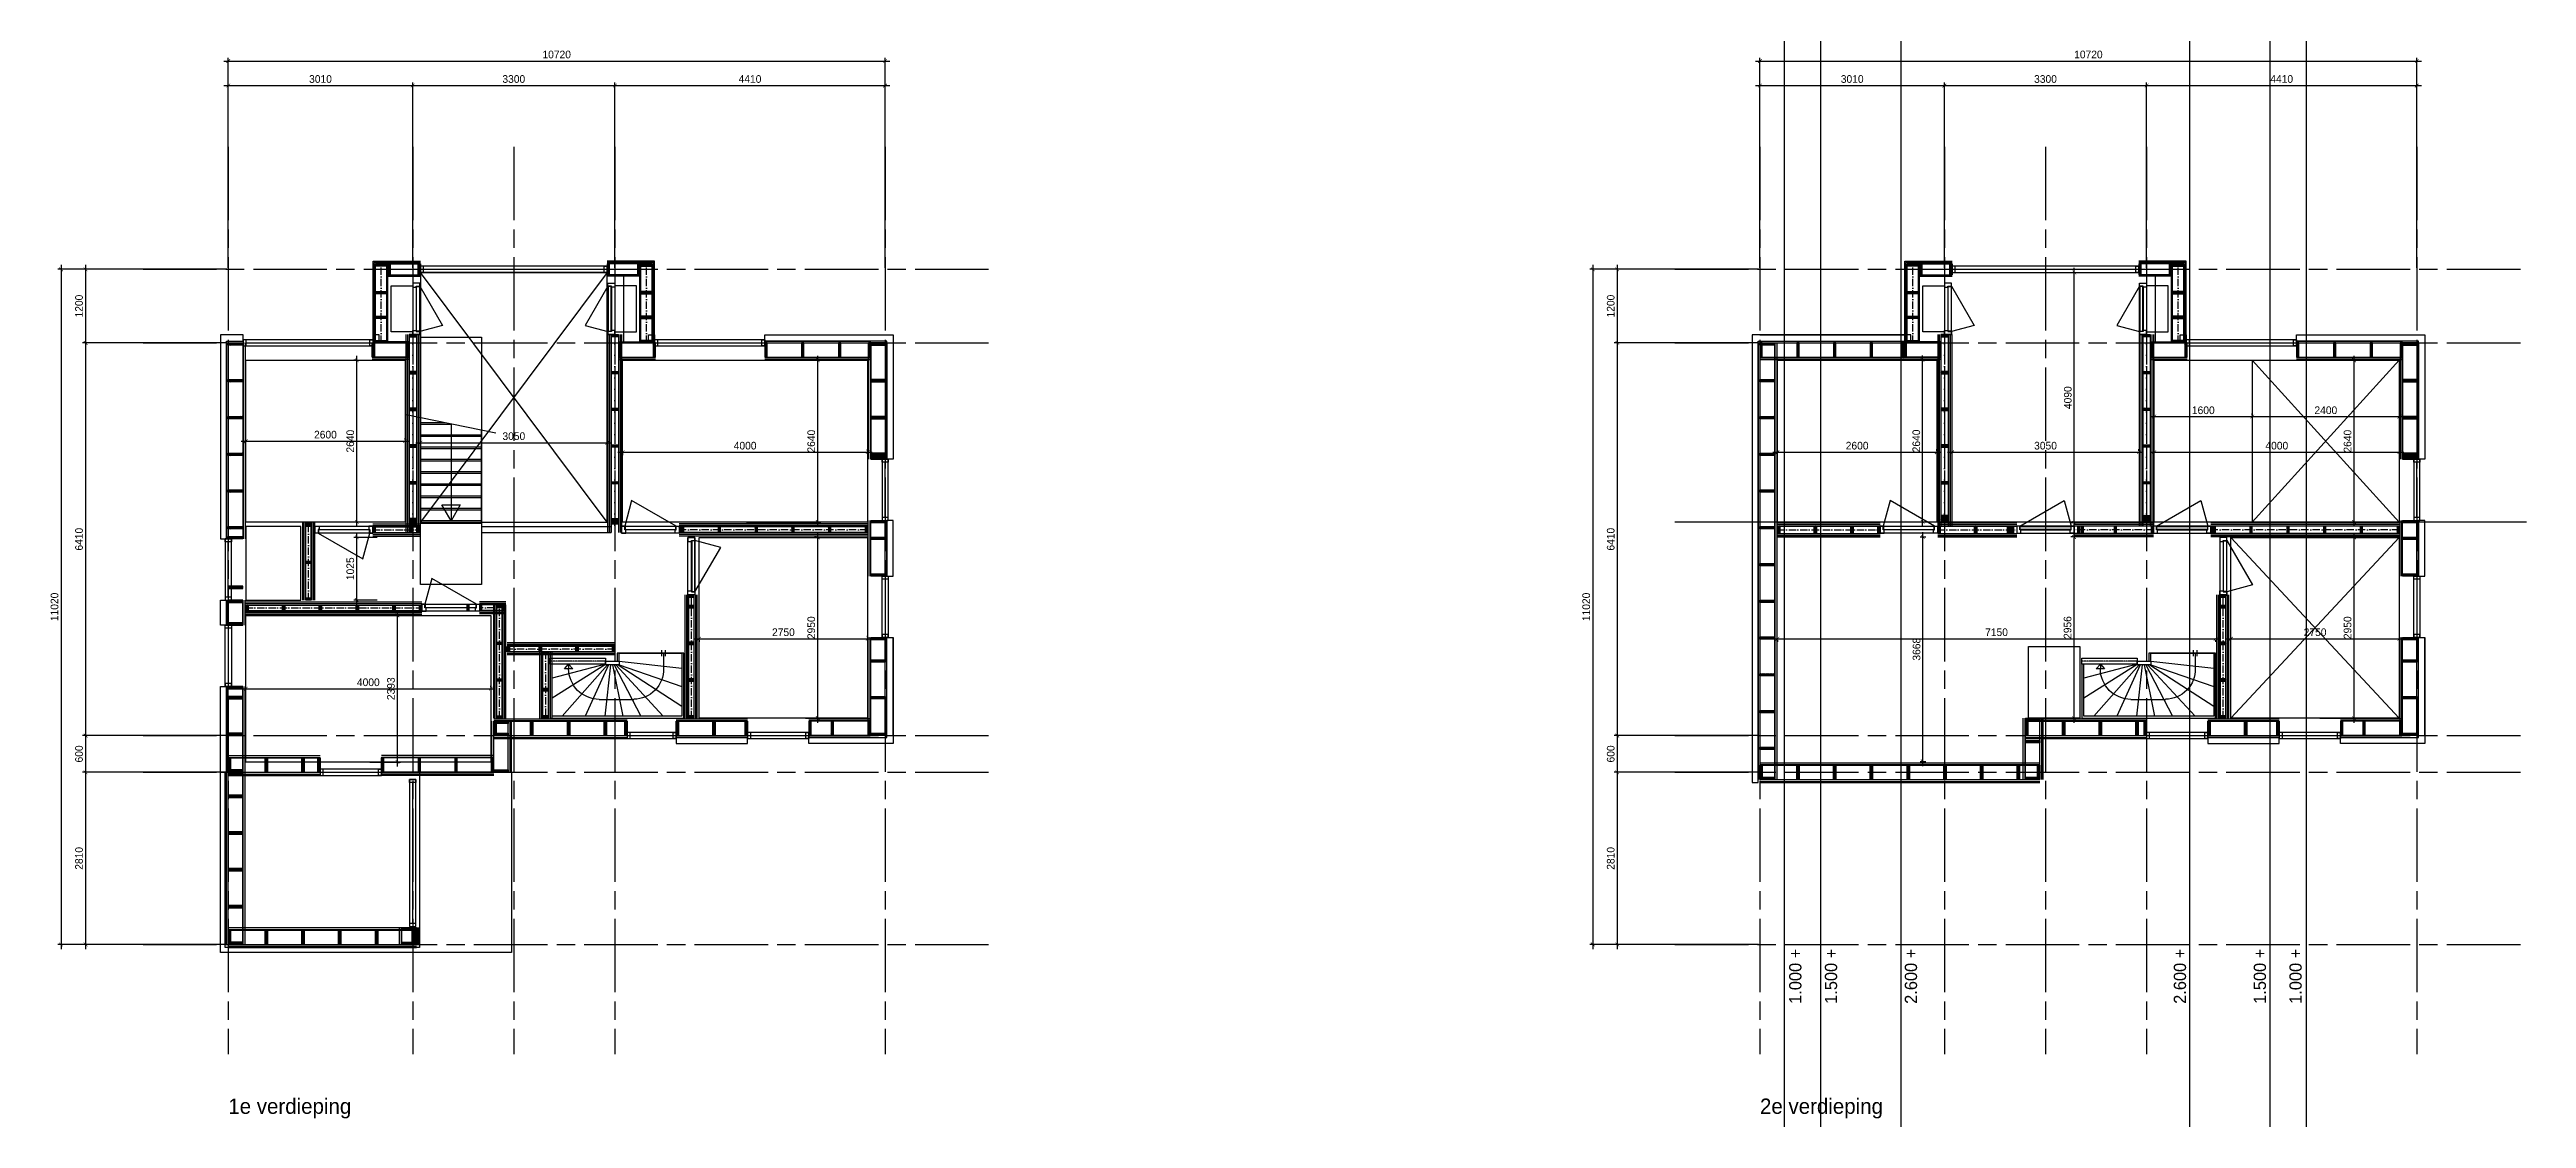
# Model space of a CAD drawing. Header units: millimetres. Extents: x -109306 to 269542, y -22401 to 197206.
# Drawn here: x 84622 to 125050, y 2999 to 20447 of the extents above; entities that cross this region are included whole.
import ezdxf

# ---------------------------------------------------------------- set-up
doc = ezdxf.new("R2010")
doc.units = ezdxf.units.MM
for name, pattern in [('CENTER', [36, 24, -3, 6, -3]), ('DASHDOT', [18.5, 12, -3, 0.5, -3]), ('DASHED', [19.05, 12.7, -6.35])]:
    doc.linetypes.add(name, pattern=pattern)
for name, color, linetype in [('18', 1, 'Continuous'), ('25', 2, 'Continuous'), ('DIMENSION', 1, 'Continuous'), ('STRAMIEN', 11, 'CENTER'), ('T50', 4, 'Continuous')]:
    doc.layers.add(name, color=color, linetype=linetype)
doc.styles.get("Standard").update_dxf_attribs({"font": ''})
doc.styles.get('Standard').set_extended_font_data('Century Gothic')
doc.dimstyles.new('1-50', dxfattribs={"dimscale": 50, "dimtxt": 2.5, "dimasz": 1.2, "dimexe": 1, "dimexo": 0, "dimgap": 0.8, "dimtad": 1, "dimdec": 0, "dimzin": 12, "dimdsep": 46, "dimtxsty": 'Standard', "dimblk1": 'ARCHTICK', "dimblk2": 'ARCHTICK', "dimsah": 1, "dimcen": 0.09, "dimdle": 1.5, "dimclrd": 256, "dimclre": 254, "dimclrt": 2, "dimadec": 0, "dimazin": 0, "dimtfac": 1, "dimtdec": 0, "dimtix": 1, "dimtofl": 0, "dimtmove": 2, "dimatfit": 3, "dimldrblk": 'ARCHTICK', "dimfxl": 1, "dimtolj": 1, "dimtzin": 0, "dimarcsym": 0})
pattern_1 = [(45, (0, -235), (-11.2253, 11.2253), [])]
pattern_2 = [(45, (600, -235), (-11.2253, 11.2253), [])]
pattern_3 = [(45, (1200, -235), (-11.2253, 11.2253), [])]
pattern_4 = [(45, (1200, -235), (-11.2253, 11.2253), [])]
pattern_5 = [(45, (1800, -235), (-11.2253, 11.2253), [])]
pattern_6 = [(45, (-134, 0), (-11.2253, 11.2253), [])]
pattern_7 = [(45, (466, 0), (-11.2253, 11.2253), [])]
pattern_8 = [(45, (2922.5, 0), (-11.2253, 11.2253), [])]
pattern_9 = [(45, (1066, 0), (-11.2253, 11.2253), [])]
pattern_10 = [(45, (1666, 0), (-11.2253, 11.2253), [])]
pattern_11 = [(45, (2266, 0), (-11.2253, 11.2253), [])]
pattern_12 = [(45, (2866, 0), (-11.2253, 11.2253), [])]
pattern_13 = [(45, (600, -1e-13), (-11.2253, 11.2253), [])]
pattern_14 = [(45, (1200, -1e-13), (-11.2253, 11.2253), [])]
pattern_15 = [(45, (2818, 0), (-11.2253, 11.2253), [])]
pattern_16 = [(45, (1800, -235), (-11.2253, 11.2253), [])]
pattern_17 = [(45, (600, -1e-13), (-11.2253, 11.2253), [])]
pattern_18 = [(45, (1800, -1e-13), (-11.2253, 11.2253), [])]
pattern_19 = [(45, (2400, -1e-13), (-11.2253, 11.2253), [])]
pattern_20 = [(45, (1972, -1e-13), (-11.2253, 11.2253), [])]
pattern_21 = [(45, (2400, -235), (-11.2253, 11.2253), [])]
pattern_22 = [(45, (3000, -235), (-11.2253, 11.2253), [])]
pattern_23 = [(45, (3600, -235), (-11.2253, 11.2253), [])]
pattern_24 = [(45, (4200, -235), (-11.2253, 11.2253), [])]
pattern_25 = [(45, (4800, -235), (-11.2253, 11.2253), [])]
pattern_26 = [(45, (5400, -235), (-11.2253, 11.2253), [])]
pattern_27 = [(45, (6000, -235), (-11.2253, 11.2253), [])]
pattern_28 = [(45, (600, 0), (-11.2253, 11.2253), [])]
pattern_29 = [(45, (1200, 0), (-11.2253, 11.2253), [])]
pattern_30 = [(45, (1800, 0), (-11.2253, 11.2253), [])]
pattern_31 = [(45, (2400, 0), (-11.2253, 11.2253), [])]
pattern_32 = [(45, (2400, -235), (-11.2253, 11.2253), [])]
pattern_33 = [(45, (25000, -235), (-11.22532, 11.22532), [])]
pattern_34 = [(45, (25562, -235), (-11.22532, 11.22532), [])]
pattern_35 = [(135, (94333.84, 16159.096), (-11.22532, -11.22532), [])]
pattern_36 = [(135, (94333.84, 16559.096), (-11.22532, -11.22532), [])]
pattern_37 = [(135, (94333.84, 16959.096), (-11.22532, -11.22532), [])]
pattern_38 = [(225, (93262.596, 16827.096), (11.22532, -11.22532), [])]
pattern_39 = [(225, (93755.84, 16827.096), (11.22532, -11.22532), [])]
pattern_40 = [(135, (94333.84, 17413.096), (-11.22532, -11.22532), [])]
pattern_41 = [(45, (600, -235), (-11.2253, 11.2253), [])]
pattern_42 = [(45, (50000, -235), (-11.22532, 11.22532), [])]
pattern_43 = [(45, (50562, -235), (-11.22532, 11.22532), [])]
pattern_44 = [(135, (119333.84, 16159.096), (-11.22532, -11.22532), [])]
pattern_45 = [(135, (119333.84, 16559.096), (-11.22532, -11.22532), [])]
pattern_46 = [(135, (119333.84, 16959.096), (-11.22532, -11.22532), [])]
pattern_47 = [(225, (118262.596, 16827.096), (11.22532, -11.22532), [])]
pattern_48 = [(225, (118755.84, 16827.096), (11.22532, -11.22532), [])]
pattern_49 = [(135, (119333.84, 17413.096), (-11.22532, -11.22532), [])]

msp = doc.modelspace()

# ---------------------------------------------------------------- texts
at = {"layer": 'DIMENSION', "char_height": 200, "rotation": 90}
for s, insert, attachment_point in [('1.000 +', (113015.6, 4869.6), 1), ('1.500 +', (113598.4, 4869.6), 1), ('2.600 +', (114903, 4869.6), 1), ('2.600 +', (119496.2, 4869.6), 7), ('1.500 +', (120800.8, 4869.6), 7), ('1.000 +', (121383.6, 4869.6), 7)]:
    msp.add_mtext_dynamic_manual_height_columns(s, width=1255.617, gutter_width=200, heights=[0], dxfattribs=dict(at, insert=insert, attachment_point=attachment_point))
at = {"layer": 'T50'}
for s, p in [('1e verdieping', (87539.6, 3074.1)), ('2e verdieping', (112539.6, 3074.1))]:
    msp.add_text(s, height=250, dxfattribs=at).set_placement(p)

# ---------------------------------------------------------------- blocks, each defined once
blk = doc.blocks.new('*U890')
at = {"layer": '18'}
h = blk.add_hatch(dxfattribs=at)
h.set_pattern_fill('ANSI31', color=1, scale=5)
h.set_pattern_definition(pattern_1)
h.paths.add_polyline_path([(-462, -235), (-500, -235), (-500, 0), (-462, 0)])
h = blk.add_hatch(dxfattribs=at)
h.set_pattern_fill('ANSI31', color=1, scale=5)
h.set_pattern_definition(pattern_2)
h.paths.add_polyline_path([(138, -235), (100, -235), (100, 0), (138, 0)])
h = blk.add_hatch(dxfattribs=at)
h.set_pattern_fill('ANSI31', color=1, scale=5)
h.set_pattern_definition(pattern_2)
h.paths.add_polyline_path([(138, -235), (100, -235), (100, 0), (138, 0)])
h = blk.add_hatch(dxfattribs=at)
h.set_pattern_fill('ANSI31', color=1, scale=5)
h.set_pattern_definition(pattern_3)
h.paths.add_polyline_path([(738, -235), (700, -235), (700, 0), (738, 0)])
h = blk.add_hatch(dxfattribs=at)
h.set_pattern_fill('ANSI31', color=1, scale=5)
h.set_pattern_definition(pattern_4)
h.paths.add_polyline_path([(738, -235), (700, -235), (700, 0), (738, 0)])
h = blk.add_hatch(dxfattribs=at)
h.set_pattern_fill('ANSI31', color=1, scale=5)
h.set_pattern_definition(pattern_5)
h.paths.add_polyline_path([(1338, -235), (1300, -235), (1300, 0), (1338, 0)])
h = blk.add_hatch(dxfattribs=at)
h.set_pattern_fill('ANSI31', color=1, scale=5)
h.set_pattern_definition([(45, (2137, -235), (-11.2253, 11.2253), [])])
h.paths.add_polyline_path([(1675, -235), (1637, -235), (1637, 0), (1675, 0)])
at = {"layer": '25'}
for points in [[(-500, 39), (1675, 39)], [(-500, 9), (1675, 9)], [(-500, 0), (1675, 0)], [(-500, -235), (1675, -235)], [(-500, -265), (1675, -265)], [(-500, -285), (1675, -285)]]:
    blk.add_lwpolyline(points, dxfattribs=at)
for points in [[(-462, -235), (-500, -235), (-500, 0), (-462, 0)], [(138, -235), (100, -235), (100, 0), (138, 0)], [(138, -235), (100, -235), (100, 0), (138, 0)], [(738, -235), (700, -235), (700, 0), (738, 0)], [(738, -235), (700, -235), (700, 0), (738, 0)], [(1338, -235), (1300, -235), (1300, 0), (1338, 0)], [(1675, -235), (1637, -235), (1637, 0), (1675, 0)]]:
    blk.add_lwpolyline(points, close=True, dxfattribs=at)
blk = doc.blocks.new('*U595')
at = {"layer": '18'}
h = blk.add_hatch(dxfattribs=at)
h.set_pattern_fill('ANSI31', color=1, scale=5)
h.set_pattern_definition(pattern_6)
h.paths.add_polyline_path([(-596, 60), (-634, 60), (-634, -60), (-596, -60)])
h = blk.add_hatch(dxfattribs=at)
h.set_pattern_fill('ANSI31', color=1, scale=5)
h.set_pattern_definition(pattern_7)
h.paths.add_polyline_path([(4, 60), (-34, 60), (-34, -60), (4, -60)])
h = blk.add_hatch(dxfattribs=at)
h.set_pattern_fill('ANSI31', color=1, scale=5)
h.set_pattern_definition(pattern_7)
h.paths.add_polyline_path([(4, 60), (-34, 60), (-34, -60), (4, -60)])
h = blk.add_hatch(dxfattribs=at)
h.set_pattern_fill('ANSI31', color=1, scale=5)
h.set_pattern_definition(pattern_9)
h.paths.add_polyline_path([(604, 60), (566, 60), (566, -60), (604, -60)])
h = blk.add_hatch(dxfattribs=at)
h.set_pattern_fill('ANSI31', color=1, scale=5)
h.set_pattern_definition(pattern_9)
h.paths.add_polyline_path([(604, 60), (566, 60), (566, -60), (604, -60)])
h = blk.add_hatch(dxfattribs=at)
h.set_pattern_fill('ANSI31', color=1, scale=5)
h.set_pattern_definition(pattern_10)
h.paths.add_polyline_path([(1204, 60), (1166, 60), (1166, -60), (1204, -60)])
h = blk.add_hatch(dxfattribs=at)
h.set_pattern_fill('ANSI31', color=1, scale=5)
h.set_pattern_definition(pattern_10)
h.paths.add_polyline_path([(1204, 60), (1166, 60), (1166, -60), (1204, -60)])
h = blk.add_hatch(dxfattribs=at)
h.set_pattern_fill('ANSI31', color=1, scale=5)
h.set_pattern_definition(pattern_11)
h.paths.add_polyline_path([(1804, 60), (1766, 60), (1766, -60), (1804, -60)])
h = blk.add_hatch(dxfattribs=at)
h.set_pattern_fill('ANSI31', color=1, scale=5)
h.set_pattern_definition(pattern_11)
h.paths.add_polyline_path([(1804, 60), (1766, 60), (1766, -60), (1804, -60)])
h = blk.add_hatch(dxfattribs=at)
h.set_pattern_fill('ANSI31', color=1, scale=5)
h.set_pattern_definition(pattern_12)
h.paths.add_polyline_path([(2404, 60), (2366, 60), (2366, -60), (2404, -60)])
h = blk.add_hatch(dxfattribs=at)
h.set_pattern_fill('ANSI31', color=1, scale=5)
h.set_pattern_definition(pattern_8)
h.paths.add_polyline_path([(2460.5, 60), (2422.5, 60), (2422.5, -60), (2460.5, -60)])
at = {"layer": '25'}
for points in [[(-634, 119), (2594.5, 119)], [(-634, 94), (2594.5, 94)], [(-634, 69), (2594.5, 69)], [(-634, 60), (2594.5, 60)], [(-634, -60), (2594.5, -60)], [(-634, -85), (2594.5, -85)], [(-634, -110), (2594.5, -110)]]:
    blk.add_lwpolyline(points, dxfattribs=at)
for points in [[(-596, 60), (-634, 60), (-634, -60), (-596, -60)], [(4, 60), (-34, 60), (-34, -60), (4, -60)], [(4, 60), (-34, 60), (-34, -60), (4, -60)], [(604, 60), (566, 60), (566, -60), (604, -60)], [(604, 60), (566, 60), (566, -60), (604, -60)], [(1204, 60), (1166, 60), (1166, -60), (1204, -60)], [(1204, 60), (1166, 60), (1166, -60), (1204, -60)], [(1804, 60), (1766, 60), (1766, -60), (1804, -60)], [(1804, 60), (1766, 60), (1766, -60), (1804, -60)], [(2404, 60), (2366, 60), (2366, -60), (2404, -60)], [(2460.5, 60), (2422.5, 60), (2422.5, -60), (2460.5, -60)]]:
    blk.add_lwpolyline(points, close=True, dxfattribs=at)
at = {"layer": 'DIMENSION', "linetype": 'DASHDOT', "ltscale": 10}
blk.add_lwpolyline([(-634, 0), (2594.5, 0)], dxfattribs=at)
blk = doc.blocks.new('*U538')
at = {"layer": '18'}
h = blk.add_hatch(dxfattribs=at)
h.set_pattern_fill('ANSI31', color=1, scale=5)
h.set_pattern_definition(pattern_6)
h.paths.add_polyline_path([(-596, 60), (-634, 60), (-634, -60), (-596, -60)])
h = blk.add_hatch(dxfattribs=at)
h.set_pattern_fill('ANSI31', color=1, scale=5)
h.set_pattern_definition(pattern_7)
h.paths.add_polyline_path([(4, 60), (-34, 60), (-34, -60), (4, -60)])
h = blk.add_hatch(dxfattribs=at)
h.set_pattern_fill('ANSI31', color=1, scale=5)
h.set_pattern_definition(pattern_7)
h.paths.add_polyline_path([(4, 60), (-34, 60), (-34, -60), (4, -60)])
h = blk.add_hatch(dxfattribs=at)
h.set_pattern_fill('ANSI31', color=1, scale=5)
h.set_pattern_definition(pattern_9)
h.paths.add_polyline_path([(604, 60), (566, 60), (566, -60), (604, -60)])
h = blk.add_hatch(dxfattribs=at)
h.set_pattern_fill('ANSI31', color=1, scale=5)
h.set_pattern_definition(pattern_9)
h.paths.add_polyline_path([(604, 60), (566, 60), (566, -60), (604, -60)])
h = blk.add_hatch(dxfattribs=at)
h.set_pattern_fill('ANSI31', color=1, scale=5)
h.set_pattern_definition(pattern_10)
h.paths.add_polyline_path([(1204, 60), (1166, 60), (1166, -60), (1204, -60)])
h = blk.add_hatch(dxfattribs=at)
h.set_pattern_fill('ANSI31', color=1, scale=5)
h.set_pattern_definition(pattern_10)
h.paths.add_polyline_path([(1204, 60), (1166, 60), (1166, -60), (1204, -60)])
h = blk.add_hatch(dxfattribs=at)
h.set_pattern_fill('ANSI31', color=1, scale=5)
h.set_pattern_definition(pattern_11)
h.paths.add_polyline_path([(1804, 60), (1766, 60), (1766, -60), (1804, -60)])
h = blk.add_hatch(dxfattribs=at)
h.set_pattern_fill('ANSI31', color=1, scale=5)
h.set_pattern_definition(pattern_11)
h.paths.add_polyline_path([(1804, 60), (1766, 60), (1766, -60), (1804, -60)])
h = blk.add_hatch(dxfattribs=at)
h.set_pattern_fill('ANSI31', color=1, scale=5)
h.set_pattern_definition(pattern_12)
h.paths.add_polyline_path([(2404, 60), (2366, 60), (2366, -60), (2404, -60)])
h = blk.add_hatch(dxfattribs=at)
h.set_pattern_fill('ANSI31', color=1, scale=5)
h.set_pattern_definition(pattern_8)
h.paths.add_polyline_path([(2460.5, 60), (2422.5, 60), (2422.5, -60), (2460.5, -60)])
at = {"layer": '25'}
for points in [[(-634, 119), (2594.5, 119)], [(-634, 94), (2594.5, 94)], [(-634, 69), (2594.5, 69)], [(-634, 60), (2594.5, 60)], [(-634, -60), (2594.5, -60)], [(-634, -85), (2594.5, -85)], [(-634, -110), (2594.5, -110)]]:
    blk.add_lwpolyline(points, dxfattribs=at)
for points in [[(-596, 60), (-634, 60), (-634, -60), (-596, -60)], [(4, 60), (-34, 60), (-34, -60), (4, -60)], [(4, 60), (-34, 60), (-34, -60), (4, -60)], [(604, 60), (566, 60), (566, -60), (604, -60)], [(604, 60), (566, 60), (566, -60), (604, -60)], [(1204, 60), (1166, 60), (1166, -60), (1204, -60)], [(1204, 60), (1166, 60), (1166, -60), (1204, -60)], [(1804, 60), (1766, 60), (1766, -60), (1804, -60)], [(1804, 60), (1766, 60), (1766, -60), (1804, -60)], [(2404, 60), (2366, 60), (2366, -60), (2404, -60)], [(2460.5, 60), (2422.5, 60), (2422.5, -60), (2460.5, -60)]]:
    blk.add_lwpolyline(points, close=True, dxfattribs=at)
at = {"layer": 'DIMENSION', "linetype": 'DASHDOT', "ltscale": 10}
blk.add_lwpolyline([(-634, 0), (2594.5, 0)], dxfattribs=at)
blk = doc.blocks.new('*U539')
at = {"layer": '18'}
h = blk.add_hatch(dxfattribs=at)
h.set_pattern_fill('ANSI31', color=1, scale=5)
h.paths.add_polyline_path([(-462, 44.5), (-500, 44.5), (-500, -44.5), (-462, -44.5)])
h = blk.add_hatch(dxfattribs=at)
h.set_pattern_fill('ANSI31', color=1, scale=5)
h.set_pattern_definition(pattern_13)
h.paths.add_polyline_path([(138, 44.5), (100, 44.5), (100, -44.5), (138, -44.5)])
h = blk.add_hatch(dxfattribs=at)
h.set_pattern_fill('ANSI31', color=1, scale=5)
h.set_pattern_definition(pattern_13)
h.paths.add_polyline_path([(138, 44.5), (100, 44.5), (100, -44.5), (138, -44.5)])
h = blk.add_hatch(dxfattribs=at)
h.set_pattern_fill('ANSI31', color=1, scale=5)
h.set_pattern_definition(pattern_14)
h.paths.add_polyline_path([(738, 44.5), (700, 44.5), (700, -44.5), (738, -44.5)])
h = blk.add_hatch(dxfattribs=at)
h.set_pattern_fill('ANSI31', color=1, scale=5)
h.set_pattern_definition([(45, (1719.5, -1e-13), (-11.2253, 11.2253), [])])
h.paths.add_polyline_path([(1257.5, 44.5), (1219.5, 44.5), (1219.5, -44.5), (1257.5, -44.5)])
at = {"layer": '25'}
for points in [[(-500, 103.5), (1257.5, 103.5)], [(-500, 78.5), (1257.5, 78.5)], [(-500, 53.5), (1257.5, 53.5)], [(-500, 44.5), (1257.5, 44.5)], [(-500, -44.5), (1257.5, -44.5)], [(-500, -69.5), (1257.5, -69.5)], [(-500, -94.5), (1257.5, -94.5)]]:
    blk.add_lwpolyline(points, dxfattribs=at)
for points in [[(-462, 44.5), (-500, 44.5), (-500, -44.5), (-462, -44.5)], [(138, 44.5), (100, 44.5), (100, -44.5), (138, -44.5)], [(138, 44.5), (100, 44.5), (100, -44.5), (138, -44.5)], [(738, 44.5), (700, 44.5), (700, -44.5), (738, -44.5)], [(1257.5, 44.5), (1219.5, 44.5), (1219.5, -44.5), (1257.5, -44.5)]]:
    blk.add_lwpolyline(points, close=True, dxfattribs=at)
at = {"layer": 'DIMENSION', "linetype": 'DASHDOT', "ltscale": 10}
blk.add_lwpolyline([(-500, 0), (1257.5, 0)], dxfattribs=at)
blk = doc.blocks.new('trap_boven')
blk.add_line((1472, -1233), (1768, 233))
for points in [[(-1000, 0), (0, 0), (0, -1000), (-1000, -1000)], [(40, -1000), (40, 0), (0, 0), (0, -1000)], [(0, 0), (3040, 0), (3040, -1000), (0, -1000)], [(20, 0), (20, -1000), (240, -1000), (240, 0)], [(220, 0), (220, -1000), (440, -1000), (440, 0)], [(420, 0), (420, -1000), (640, -1000), (640, 0)], [(620, 0), (620, -1000), (840, -1000), (840, 0)], [(820, 0), (820, -1000), (1040, -1000), (1040, 0)], [(1020, 0), (1020, -1000), (1240, -1000), (1240, 0)], [(1220, 0), (1220, -1000), (1440, -1000), (1440, 0)]]:
    blk.add_lwpolyline(points, close=True)
for points in [[(1519, -1000), (0, -1000), (0, 0), (1721, 0)], [(1640, -401), (1640, 0), (1420, 0), (1420, -1000), (1519, -1000)], [(1721, 0), (1620, 0), (1620, -500)]]:
    blk.add_lwpolyline(points)
at = {"layer": '18'}
for points in [[(40, -500), (300, -350), (300, -650), (40, -500)], [(1620, -500), (40, -500)]]:
    blk.add_lwpolyline(points, dxfattribs=at)
blk = doc.blocks.new('_ARCHTICK')
at = {"color": 0, "linetype": 'ByBlock', "const_width": 0.15}
blk.add_lwpolyline([(-0.5, -0.5), (0.5, 0.5)], dxfattribs=at)
blk = doc.blocks.new('*D615')
at = {"layer": 'Defpoints', "color": 0, "transparency": 16777216}
for p in [(3010, 14020), (0, 11020), (3010, 11020)]:
    blk.add_point(p, dxfattribs=at)
at = {"layer": 'DIMENSION', "lineweight": -2, "transparency": 16777216}
blk.add_line((-75, 14020), (3085, 14020), dxfattribs=at)
at = {"layer": 'DIMENSION', "color": 254, "lineweight": -2, "transparency": 16777216}
for p, q in [((0, 11045), (0, 14070)), ((3010, 11045), (3010, 14070))]:
    blk.add_line(p, q, dxfattribs=at)
at = {"layer": 'DIMENSION', "lineweight": -2, "transparency": 16777216, "xscale": 59.99999999999995, "yscale": 59.99999999999995, "zscale": 59.99999999999995, "rotation": 180}
blk.add_blockref('_ARCHTICK', (0, 14020), dxfattribs=at)
at = {"layer": 'DIMENSION', "lineweight": -2, "transparency": 16777216, "xscale": 59.99999999999995, "yscale": 59.99999999999995, "zscale": 59.99999999999995}
blk.add_blockref('_ARCHTICK', (3010, 14020), dxfattribs=at)
at = {"layer": 'DIMENSION', "color": 2, "transparency": 16777216, "insert": (1505, 14126), "char_height": 125, "attachment_point": 5}
blk.add_mtext('\\A1;3010', dxfattribs=at)
blk = doc.blocks.new('*D616')
at = {"layer": 'Defpoints', "color": 0, "transparency": 16777216}
for p in [(6310, 14020), (3010, 11020), (6310, 11020)]:
    blk.add_point(p, dxfattribs=at)
at = {"layer": 'DIMENSION', "lineweight": -2, "transparency": 16777216}
blk.add_line((2935, 14020), (6385, 14020), dxfattribs=at)
at = {"layer": 'DIMENSION', "color": 254, "lineweight": -2, "transparency": 16777216}
for p, q in [((3010, 11045), (3010, 14070)), ((6310, 11045), (6310, 14070))]:
    blk.add_line(p, q, dxfattribs=at)
at = {"layer": 'DIMENSION', "lineweight": -2, "transparency": 16777216, "xscale": 59.99999999999995, "yscale": 59.99999999999995, "zscale": 59.99999999999995, "rotation": 180}
blk.add_blockref('_ARCHTICK', (3010, 14020), dxfattribs=at)
at = {"layer": 'DIMENSION', "lineweight": -2, "transparency": 16777216, "xscale": 59.99999999999995, "yscale": 59.99999999999995, "zscale": 59.99999999999995}
blk.add_blockref('_ARCHTICK', (6310, 14020), dxfattribs=at)
at = {"layer": 'DIMENSION', "color": 2, "transparency": 16777216, "insert": (4660, 14126), "char_height": 125, "attachment_point": 5}
blk.add_mtext('\\A1;3300', dxfattribs=at)
blk = doc.blocks.new('*D617')
at = {"layer": 'Defpoints', "color": 0, "transparency": 16777216}
for p in [(10720, 14020), (6310, 11020), (10720, 11020)]:
    blk.add_point(p, dxfattribs=at)
at = {"layer": 'DIMENSION', "lineweight": -2, "transparency": 16777216}
blk.add_line((6235, 14020), (10795, 14020), dxfattribs=at)
at = {"layer": 'DIMENSION', "color": 254, "lineweight": -2, "transparency": 16777216}
for p, q in [((6310, 11045), (6310, 14070)), ((10720, 11045), (10720, 14070))]:
    blk.add_line(p, q, dxfattribs=at)
at = {"layer": 'DIMENSION', "lineweight": -2, "transparency": 16777216, "xscale": 59.99999999999995, "yscale": 59.99999999999995, "zscale": 59.99999999999995, "rotation": 180}
blk.add_blockref('_ARCHTICK', (6310, 14020), dxfattribs=at)
at = {"layer": 'DIMENSION', "lineweight": -2, "transparency": 16777216, "xscale": 59.99999999999995, "yscale": 59.99999999999995, "zscale": 59.99999999999995}
blk.add_blockref('_ARCHTICK', (10720, 14020), dxfattribs=at)
at = {"layer": 'DIMENSION', "color": 2, "transparency": 16777216, "insert": (8515, 14126), "char_height": 125, "attachment_point": 5}
blk.add_mtext('\\A1;4410', dxfattribs=at)
blk = doc.blocks.new('*D618')
at = {"layer": 'Defpoints', "color": 0, "transparency": 16777216}
for p in [(0, 11020), (-2330, 9820), (0, 9820)]:
    blk.add_point(p, dxfattribs=at)
at = {"layer": 'DIMENSION', "color": 254, "lineweight": -2, "transparency": 16777216}
for p, q in [((-25, 11020), (-2380, 11020)), ((-25, 9820), (-2380, 9820))]:
    blk.add_line(p, q, dxfattribs=at)
at = {"layer": 'DIMENSION', "lineweight": -2, "transparency": 16777216}
blk.add_line((-2330, 11095), (-2330, 9745), dxfattribs=at)
at = {"layer": 'DIMENSION', "lineweight": -2, "transparency": 16777216, "xscale": 59.99999999999995, "yscale": 59.99999999999995, "zscale": 59.99999999999995}
for p, rotation in [((-2330, 11020), 90), ((-2330, 9820), 270)]:
    blk.add_blockref('_ARCHTICK', p, dxfattribs=dict(at, rotation=rotation))
at = {"layer": 'DIMENSION', "color": 2, "transparency": 16777216, "insert": (-2436, 10420), "char_height": 125, "attachment_point": 5, "rotation": 90}
blk.add_mtext('\\A1;1200', dxfattribs=at)
blk = doc.blocks.new('*D619')
at = {"layer": 'Defpoints', "color": 0, "transparency": 16777216}
for p in [(0, 9820), (-2330, 3410), (0, 3410)]:
    blk.add_point(p, dxfattribs=at)
at = {"layer": 'DIMENSION', "color": 254, "lineweight": -2, "transparency": 16777216}
for p, q in [((-25, 9820), (-2380, 9820)), ((-25, 3410), (-2380, 3410))]:
    blk.add_line(p, q, dxfattribs=at)
at = {"layer": 'DIMENSION', "lineweight": -2, "transparency": 16777216}
blk.add_line((-2330, 9895), (-2330, 3335), dxfattribs=at)
at = {"layer": 'DIMENSION', "lineweight": -2, "transparency": 16777216, "xscale": 59.99999999999995, "yscale": 59.99999999999995, "zscale": 59.99999999999995}
for p, rotation in [((-2330, 9820), 90), ((-2330, 3410), 270)]:
    blk.add_blockref('_ARCHTICK', p, dxfattribs=dict(at, rotation=rotation))
at = {"layer": 'DIMENSION', "color": 2, "transparency": 16777216, "insert": (-2436, 6615), "char_height": 125, "attachment_point": 5, "rotation": 90}
blk.add_mtext('\\A1;6410', dxfattribs=at)
blk = doc.blocks.new('*D620')
at = {"layer": 'Defpoints', "color": 0, "transparency": 16777216}
for p in [(0, 3410), (-2330, 2810), (0, 2810)]:
    blk.add_point(p, dxfattribs=at)
at = {"layer": 'DIMENSION', "color": 254, "lineweight": -2, "transparency": 16777216}
for p, q in [((-25, 3410), (-2380, 3410)), ((-25, 2810), (-2380, 2810))]:
    blk.add_line(p, q, dxfattribs=at)
at = {"layer": 'DIMENSION', "lineweight": -2, "transparency": 16777216}
blk.add_line((-2330, 3485), (-2330, 2735), dxfattribs=at)
at = {"layer": 'DIMENSION', "lineweight": -2, "transparency": 16777216, "xscale": 59.99999999999995, "yscale": 59.99999999999995, "zscale": 59.99999999999995}
for p, rotation in [((-2330, 3410), 90), ((-2330, 2810), 270)]:
    blk.add_blockref('_ARCHTICK', p, dxfattribs=dict(at, rotation=rotation))
at = {"layer": 'DIMENSION', "color": 2, "transparency": 16777216, "insert": (-2436, 3110), "char_height": 125, "attachment_point": 5, "rotation": 90}
blk.add_mtext('\\A1;600', dxfattribs=at)
blk = doc.blocks.new('*D621')
at = {"layer": 'Defpoints', "color": 0, "transparency": 16777216}
for p in [(0, 2810), (-2330, 0), (0, 0)]:
    blk.add_point(p, dxfattribs=at)
at = {"layer": 'DIMENSION', "lineweight": -2, "transparency": 16777216}
blk.add_line((-2330, 2885), (-2330, -75), dxfattribs=at)
at = {"layer": 'DIMENSION', "color": 254, "lineweight": -2, "transparency": 16777216}
for p, q in [((-25, 2810), (-2380, 2810)), ((-25, 0), (-2380, 0))]:
    blk.add_line(p, q, dxfattribs=at)
at = {"layer": 'DIMENSION', "lineweight": -2, "transparency": 16777216, "xscale": 59.99999999999995, "yscale": 59.99999999999995, "zscale": 59.99999999999995}
for p, rotation in [((-2330, 2810), 90), ((-2330, 0), 270)]:
    blk.add_blockref('_ARCHTICK', p, dxfattribs=dict(at, rotation=rotation))
at = {"layer": 'DIMENSION', "color": 2, "transparency": 16777216, "insert": (-2436, 1405), "char_height": 125, "attachment_point": 5, "rotation": 90}
blk.add_mtext('\\A1;2810', dxfattribs=at)
blk = doc.blocks.new('*D622')
at = {"layer": 'Defpoints', "color": 0, "transparency": 16777216}
for p in [(10720, 14420), (0, 11020), (10720, 11020)]:
    blk.add_point(p, dxfattribs=at)
at = {"layer": 'DIMENSION', "lineweight": -2, "transparency": 16777216}
blk.add_line((-75, 14420), (10795, 14420), dxfattribs=at)
at = {"layer": 'DIMENSION', "color": 254, "lineweight": -2, "transparency": 16777216}
for p, q in [((0, 11045), (0, 14470)), ((10720, 11045), (10720, 14470))]:
    blk.add_line(p, q, dxfattribs=at)
at = {"layer": 'DIMENSION', "lineweight": -2, "transparency": 16777216, "xscale": 59.99999999999995, "yscale": 59.99999999999995, "zscale": 59.99999999999995, "rotation": 180}
blk.add_blockref('_ARCHTICK', (0, 14420), dxfattribs=at)
at = {"layer": 'DIMENSION', "lineweight": -2, "transparency": 16777216, "xscale": 59.99999999999995, "yscale": 59.99999999999995, "zscale": 59.99999999999995}
blk.add_blockref('_ARCHTICK', (10720, 14420), dxfattribs=at)
at = {"layer": 'DIMENSION', "color": 2, "transparency": 16777216, "insert": (5360, 14526), "char_height": 125, "attachment_point": 5}
blk.add_mtext('\\A1;10720', dxfattribs=at)
blk = doc.blocks.new('*D623')
at = {"layer": 'Defpoints', "color": 0, "transparency": 16777216}
for p in [(0, 11020), (-2730, 0), (0, 0)]:
    blk.add_point(p, dxfattribs=at)
at = {"layer": 'DIMENSION', "color": 254, "lineweight": -2, "transparency": 16777216}
for p, q in [((-25, 11020), (-2780, 11020)), ((-25, 0), (-2780, 0))]:
    blk.add_line(p, q, dxfattribs=at)
at = {"layer": 'DIMENSION', "lineweight": -2, "transparency": 16777216}
blk.add_line((-2730, 11095), (-2730, -75), dxfattribs=at)
at = {"layer": 'DIMENSION', "lineweight": -2, "transparency": 16777216, "xscale": 59.99999999999995, "yscale": 59.99999999999995, "zscale": 59.99999999999995}
for p, rotation in [((-2730, 11020), 90), ((-2730, 0), 270)]:
    blk.add_blockref('_ARCHTICK', p, dxfattribs=dict(at, rotation=rotation))
at = {"layer": 'DIMENSION', "color": 2, "transparency": 16777216, "insert": (-2836, 5510), "char_height": 125, "attachment_point": 5, "rotation": 90}
blk.add_mtext('\\A1;11020', dxfattribs=at)
blk = doc.blocks.new('*U601')
at = {"layer": '18'}
h = blk.add_hatch(dxfattribs=at)
h.set_pattern_fill('ANSI31', color=1, scale=5)
h.set_pattern_definition(pattern_6)
h.paths.add_polyline_path([(-596, 60), (-634, 60), (-634, -60), (-596, -60)])
h = blk.add_hatch(dxfattribs=at)
h.set_pattern_fill('ANSI31', color=1, scale=5)
h.set_pattern_definition(pattern_7)
h.paths.add_polyline_path([(4, 60), (-34, 60), (-34, -60), (4, -60)])
h = blk.add_hatch(dxfattribs=at)
h.set_pattern_fill('ANSI31', color=1, scale=5)
h.set_pattern_definition(pattern_7)
h.paths.add_polyline_path([(4, 60), (-34, 60), (-34, -60), (4, -60)])
h = blk.add_hatch(dxfattribs=at)
h.set_pattern_fill('ANSI31', color=1, scale=5)
h.set_pattern_definition(pattern_9)
h.paths.add_polyline_path([(604, 60), (566, 60), (566, -60), (604, -60)])
h = blk.add_hatch(dxfattribs=at)
h.set_pattern_fill('ANSI31', color=1, scale=5)
h.set_pattern_definition(pattern_9)
h.paths.add_polyline_path([(604, 60), (566, 60), (566, -60), (604, -60)])
h = blk.add_hatch(dxfattribs=at)
h.set_pattern_fill('ANSI31', color=1, scale=5)
h.set_pattern_definition(pattern_10)
h.paths.add_polyline_path([(1204, 60), (1166, 60), (1166, -60), (1204, -60)])
h = blk.add_hatch(dxfattribs=at)
h.set_pattern_fill('ANSI31', color=1, scale=5)
h.set_pattern_definition(pattern_10)
h.paths.add_polyline_path([(1204, 60), (1166, 60), (1166, -60), (1204, -60)])
h = blk.add_hatch(dxfattribs=at)
h.set_pattern_fill('ANSI31', color=1, scale=5)
h.set_pattern_definition(pattern_11)
h.paths.add_polyline_path([(1804, 60), (1766, 60), (1766, -60), (1804, -60)])
h = blk.add_hatch(dxfattribs=at)
h.set_pattern_fill('ANSI31', color=1, scale=5)
h.set_pattern_definition(pattern_11)
h.paths.add_polyline_path([(1804, 60), (1766, 60), (1766, -60), (1804, -60)])
h = blk.add_hatch(dxfattribs=at)
h.set_pattern_fill('ANSI31', color=1, scale=5)
h.set_pattern_definition(pattern_15)
h.paths.add_polyline_path([(2356, 60), (2318, 60), (2318, -60), (2356, -60)])
h = blk.add_hatch(dxfattribs=at)
h.set_pattern_fill('ANSI31', color=1, scale=5)
h.set_pattern_definition(pattern_12)
h.paths.add_polyline_path([(2404, 60), (2366, 60), (2366, -60), (2404, -60)])
at = {"layer": '25'}
for points in [[(-634, 119), (2490, 119)], [(-634, 94), (2490, 94)], [(-634, 69), (2490, 69)], [(-634, 60), (2490, 60)], [(-634, -60), (2490, -60)], [(-634, -85), (2490, -85)], [(-634, -110), (2490, -110)]]:
    blk.add_lwpolyline(points, dxfattribs=at)
for points in [[(-596, 60), (-634, 60), (-634, -60), (-596, -60)], [(4, 60), (-34, 60), (-34, -60), (4, -60)], [(4, 60), (-34, 60), (-34, -60), (4, -60)], [(604, 60), (566, 60), (566, -60), (604, -60)], [(604, 60), (566, 60), (566, -60), (604, -60)], [(1204, 60), (1166, 60), (1166, -60), (1204, -60)], [(1204, 60), (1166, 60), (1166, -60), (1204, -60)], [(1804, 60), (1766, 60), (1766, -60), (1804, -60)], [(1804, 60), (1766, 60), (1766, -60), (1804, -60)], [(2356, 60), (2318, 60), (2318, -60), (2356, -60)], [(2404, 60), (2366, 60), (2366, -60), (2404, -60)]]:
    blk.add_lwpolyline(points, close=True, dxfattribs=at)
at = {"layer": 'DIMENSION', "linetype": 'DASHDOT', "ltscale": 10}
blk.add_lwpolyline([(-634, 0), (2490, 0)], dxfattribs=at)
blk = doc.blocks.new('*U602')
at = {"layer": '18'}
h = blk.add_hatch(dxfattribs=at)
h.set_pattern_fill('ANSI31', color=1, scale=5)
h.set_pattern_definition(pattern_1)
h.paths.add_polyline_path([(-462, -235), (-500, -235), (-500, 0), (-462, 0)])
h = blk.add_hatch(dxfattribs=at)
h.set_pattern_fill('ANSI31', color=1, scale=5)
h.set_pattern_definition(pattern_2)
h.paths.add_polyline_path([(138, -235), (100, -235), (100, 0), (138, 0)])
h = blk.add_hatch(dxfattribs=at)
h.set_pattern_fill('ANSI31', color=1, scale=5)
h.set_pattern_definition(pattern_2)
h.paths.add_polyline_path([(138, -235), (100, -235), (100, 0), (138, 0)])
h = blk.add_hatch(dxfattribs=at)
h.set_pattern_fill('ANSI31', color=1, scale=5)
h.set_pattern_definition(pattern_3)
h.paths.add_polyline_path([(738, -235), (700, -235), (700, 0), (738, 0)])
h = blk.add_hatch(dxfattribs=at)
h.set_pattern_fill('ANSI31', color=1, scale=5)
h.set_pattern_definition(pattern_3)
h.paths.add_polyline_path([(738, -235), (700, -235), (700, 0), (738, 0)])
h = blk.add_hatch(dxfattribs=at)
h.set_pattern_fill('ANSI31', color=1, scale=5)
h.set_pattern_definition(pattern_16)
h.paths.add_polyline_path([(1338, -235), (1300, -235), (1300, 0), (1338, 0)])
h = blk.add_hatch(dxfattribs=at)
h.set_pattern_fill('ANSI31', color=1, scale=5)
h.set_pattern_definition([(45, (2312, -235), (-11.2253, 11.2253), [])])
h.paths.add_polyline_path([(1850, -235), (1812, -235), (1812, 0), (1850, 0)])
at = {"layer": '25'}
for points in [[(-500, 39), (1850, 39)], [(-500, 9), (1850, 9)], [(-500, 0), (1850, 0)], [(-500, -235), (1850, -235)], [(-500, -265), (1850, -265)], [(-500, -365), (1850, -365)]]:
    blk.add_lwpolyline(points, dxfattribs=at)
for points in [[(-462, -235), (-500, -235), (-500, 0), (-462, 0)], [(138, -235), (100, -235), (100, 0), (138, 0)], [(138, -235), (100, -235), (100, 0), (138, 0)], [(738, -235), (700, -235), (700, 0), (738, 0)], [(738, -235), (700, -235), (700, 0), (738, 0)], [(1338, -235), (1300, -235), (1300, 0), (1338, 0)], [(1850, -235), (1812, -235), (1812, 0), (1850, 0)]]:
    blk.add_lwpolyline(points, close=True, dxfattribs=at)
blk = doc.blocks.new('*U596')
at = {"layer": '18'}
h = blk.add_hatch(dxfattribs=at)
h.set_pattern_fill('ANSI31', color=1, scale=5)
h.paths.add_polyline_path([(-462, 44.5), (-500, 44.5), (-500, -44.5), (-462, -44.5)])
h = blk.add_hatch(dxfattribs=at)
h.set_pattern_fill('ANSI31', color=1, scale=5)
h.set_pattern_definition(pattern_13)
h.paths.add_polyline_path([(138, 44.5), (100, 44.5), (100, -44.5), (138, -44.5)])
h = blk.add_hatch(dxfattribs=at)
h.set_pattern_fill('ANSI31', color=1, scale=5)
h.set_pattern_definition(pattern_17)
h.paths.add_polyline_path([(138, 44.5), (100, 44.5), (100, -44.5), (138, -44.5)])
h = blk.add_hatch(dxfattribs=at)
h.set_pattern_fill('ANSI31', color=1, scale=5)
h.set_pattern_definition(pattern_14)
h.paths.add_polyline_path([(738, 44.5), (700, 44.5), (700, -44.5), (738, -44.5)])
h = blk.add_hatch(dxfattribs=at)
h.set_pattern_fill('ANSI31', color=1, scale=5)
h.set_pattern_definition(pattern_14)
h.paths.add_polyline_path([(738, 44.5), (700, 44.5), (700, -44.5), (738, -44.5)])
h = blk.add_hatch(dxfattribs=at)
h.set_pattern_fill('ANSI31', color=1, scale=5)
h.set_pattern_definition(pattern_18)
h.paths.add_polyline_path([(1338, 44.5), (1300, 44.5), (1300, -44.5), (1338, -44.5)])
h = blk.add_hatch(dxfattribs=at)
h.set_pattern_fill('ANSI31', color=1, scale=5)
h.set_pattern_definition(pattern_18)
h.paths.add_polyline_path([(1338, 44.5), (1300, 44.5), (1300, -44.5), (1338, -44.5)])
h = blk.add_hatch(dxfattribs=at)
h.set_pattern_fill('ANSI31', color=1, scale=5)
h.set_pattern_definition(pattern_19)
h.paths.add_polyline_path([(1938, 44.5), (1900, 44.5), (1900, -44.5), (1938, -44.5)])
h = blk.add_hatch(dxfattribs=at)
h.set_pattern_fill('ANSI31', color=1, scale=5)
h.set_pattern_definition(pattern_19)
h.paths.add_polyline_path([(1938, 44.5), (1900, 44.5), (1900, -44.5), (1938, -44.5)])
h = blk.add_hatch(dxfattribs=at)
h.set_pattern_fill('ANSI31', color=1, scale=5)
h.set_pattern_definition([(45, (3000, -1e-13), (-11.2253, 11.2253), [])])
h.paths.add_polyline_path([(2538, 44.5), (2500, 44.5), (2500, -44.5), (2538, -44.5)])
h = blk.add_hatch(dxfattribs=at)
h.set_pattern_fill('ANSI31', color=1, scale=5)
h.set_pattern_definition([(45, (3037, -1e-13), (-11.2253, 11.2253), [])])
h.paths.add_polyline_path([(2575, 44.5), (2537, 44.5), (2537, -44.5), (2575, -44.5)])
at = {"layer": '25'}
for points in [[(-500, 103.5), (2575, 103.5)], [(-500, 78.5), (2575, 78.5)], [(-500, 53.5), (2575, 53.5)], [(-500, 44.5), (2575, 44.5)], [(-500, -44.5), (2575, -44.5)], [(-500, -69.5), (2575, -69.5)], [(-500, -94.5), (2575, -94.5)]]:
    blk.add_lwpolyline(points, dxfattribs=at)
for points in [[(-462, 44.5), (-500, 44.5), (-500, -44.5), (-462, -44.5)], [(138, 44.5), (100, 44.5), (100, -44.5), (138, -44.5)], [(138, 44.5), (100, 44.5), (100, -44.5), (138, -44.5)], [(738, 44.5), (700, 44.5), (700, -44.5), (738, -44.5)], [(738, 44.5), (700, 44.5), (700, -44.5), (738, -44.5)], [(1338, 44.5), (1300, 44.5), (1300, -44.5), (1338, -44.5)], [(1338, 44.5), (1300, 44.5), (1300, -44.5), (1338, -44.5)], [(1938, 44.5), (1900, 44.5), (1900, -44.5), (1938, -44.5)], [(1938, 44.5), (1900, 44.5), (1900, -44.5), (1938, -44.5)], [(2538, 44.5), (2500, 44.5), (2500, -44.5), (2538, -44.5)], [(2575, 44.5), (2537, 44.5), (2537, -44.5), (2575, -44.5)]]:
    blk.add_lwpolyline(points, close=True, dxfattribs=at)
at = {"layer": 'DIMENSION', "linetype": 'DASHDOT', "ltscale": 10}
blk.add_lwpolyline([(-500, 0), (2575, 0)], dxfattribs=at)
blk = doc.blocks.new('*U597')
at = {"layer": '18'}
h = blk.add_hatch(dxfattribs=at)
h.set_pattern_fill('ANSI31', color=1, scale=5)
h.paths.add_polyline_path([(-462, 44.5), (-500, 44.5), (-500, -44.5), (-462, -44.5)])
h = blk.add_hatch(dxfattribs=at)
h.set_pattern_fill('ANSI31', color=1, scale=5)
h.set_pattern_definition(pattern_13)
h.paths.add_polyline_path([(138, 44.5), (100, 44.5), (100, -44.5), (138, -44.5)])
h = blk.add_hatch(dxfattribs=at)
h.set_pattern_fill('ANSI31', color=1, scale=5)
h.set_pattern_definition(pattern_13)
h.paths.add_polyline_path([(138, 44.5), (100, 44.5), (100, -44.5), (138, -44.5)])
h = blk.add_hatch(dxfattribs=at)
h.set_pattern_fill('ANSI31', color=1, scale=5)
h.set_pattern_definition(pattern_14)
h.paths.add_polyline_path([(738, 44.5), (700, 44.5), (700, -44.5), (738, -44.5)])
h = blk.add_hatch(dxfattribs=at)
h.set_pattern_fill('ANSI31', color=1, scale=5)
h.set_pattern_definition(pattern_14)
h.paths.add_polyline_path([(738, 44.5), (700, 44.5), (700, -44.5), (738, -44.5)])
h = blk.add_hatch(dxfattribs=at)
h.set_pattern_fill('ANSI31', color=1, scale=5)
h.set_pattern_definition(pattern_18)
h.paths.add_polyline_path([(1338, 44.5), (1300, 44.5), (1300, -44.5), (1338, -44.5)])
h = blk.add_hatch(dxfattribs=at)
h.set_pattern_fill('ANSI31', color=1, scale=5)
h.set_pattern_definition(pattern_20)
h.paths.add_polyline_path([(1510, 44.5), (1472, 44.5), (1472, -44.5), (1510, -44.5)])
at = {"layer": '25'}
for points in [[(-500, 103.5), (1510, 103.5)], [(-500, 78.5), (1510, 78.5)], [(-500, 53.5), (1510, 53.5)], [(-500, 44.5), (1510, 44.5)], [(-500, -44.5), (1510, -44.5)], [(-500, -69.5), (1510, -69.5)], [(-500, -94.5), (1510, -94.5)]]:
    blk.add_lwpolyline(points, dxfattribs=at)
for points in [[(-462, 44.5), (-500, 44.5), (-500, -44.5), (-462, -44.5)], [(138, 44.5), (100, 44.5), (100, -44.5), (138, -44.5)], [(138, 44.5), (100, 44.5), (100, -44.5), (138, -44.5)], [(738, 44.5), (700, 44.5), (700, -44.5), (738, -44.5)], [(738, 44.5), (700, 44.5), (700, -44.5), (738, -44.5)], [(1338, 44.5), (1300, 44.5), (1300, -44.5), (1338, -44.5)], [(1510, 44.5), (1472, 44.5), (1472, -44.5), (1510, -44.5)]]:
    blk.add_lwpolyline(points, close=True, dxfattribs=at)
at = {"layer": 'DIMENSION', "linetype": 'DASHDOT', "ltscale": 10}
blk.add_lwpolyline([(-500, 0), (1510, 0)], dxfattribs=at)
blk = doc.blocks.new('*U541')
at = {"layer": '18'}
h = blk.add_hatch(dxfattribs=at)
h.set_pattern_fill('ANSI31', color=1, scale=5)
h.paths.add_polyline_path([(-462, 44), (-500, 44), (-500, -45), (-462, -45)])
h = blk.add_hatch(dxfattribs=at)
h.set_pattern_fill('ANSI31', color=1, scale=5)
h.set_pattern_definition(pattern_13)
h.paths.add_polyline_path([(138, 44), (100, 44), (100, -45), (138, -45)])
h = blk.add_hatch(dxfattribs=at)
h.set_pattern_fill('ANSI31', color=1, scale=5)
h.set_pattern_definition(pattern_13)
h.paths.add_polyline_path([(138, 44), (100, 44), (100, -45), (138, -45)])
h = blk.add_hatch(dxfattribs=at)
h.set_pattern_fill('ANSI31', color=1, scale=5)
h.set_pattern_definition(pattern_14)
h.paths.add_polyline_path([(738, 44), (700, 44), (700, -45), (738, -45)])
h = blk.add_hatch(dxfattribs=at)
h.set_pattern_fill('ANSI31', color=1, scale=5)
h.set_pattern_definition(pattern_14)
h.paths.add_polyline_path([(738, 44), (700, 44), (700, -45), (738, -45)])
h = blk.add_hatch(dxfattribs=at)
h.set_pattern_fill('ANSI31', color=1, scale=5)
h.set_pattern_definition(pattern_18)
h.paths.add_polyline_path([(1338, 44), (1300, 44), (1300, -45), (1338, -45)])
h = blk.add_hatch(dxfattribs=at)
h.set_pattern_fill('ANSI31', color=1, scale=5)
h.set_pattern_definition(pattern_18)
h.paths.add_polyline_path([(1338, 44), (1300, 44), (1300, -45), (1338, -45)])
h = blk.add_hatch(dxfattribs=at)
h.set_pattern_fill('ANSI31', color=1, scale=5)
h.set_pattern_definition(pattern_19)
h.paths.add_polyline_path([(1938, 44), (1900, 44), (1900, -45), (1938, -45)])
h = blk.add_hatch(dxfattribs=at)
h.set_pattern_fill('ANSI31', color=1, scale=5)
h.set_pattern_definition([(45, (2837.495, -1e-13), (-11.2253, 11.2253), [])])
h.paths.add_polyline_path([(2375, 44), (2337, 44), (2337, -45), (2375, -45)])
at = {"layer": '25'}
for points in [[(-500, 103), (2375, 103)], [(-500, 78), (2375, 78)], [(-500, 53), (2375, 53)], [(-500, 44), (2375, 44)], [(-500, -45), (2375, -45)], [(-500, -70), (2375, -70)], [(-500, -95), (2375, -95)]]:
    blk.add_lwpolyline(points, dxfattribs=at)
for points in [[(-462, 44), (-500, 44), (-500, -45), (-462, -45)], [(138, 44), (100, 44), (100, -45), (138, -45)], [(138, 44), (100, 44), (100, -45), (138, -45)], [(738, 44), (700, 44), (700, -45), (738, -45)], [(738, 44), (700, 44), (700, -45), (738, -45)], [(1338, 44), (1300, 44), (1300, -45), (1338, -45)], [(1338, 44), (1300, 44), (1300, -45), (1338, -45)], [(1938, 44), (1900, 44), (1900, -45), (1938, -45)], [(2375, 44), (2337, 44), (2337, -45), (2375, -45)]]:
    blk.add_lwpolyline(points, close=True, dxfattribs=at)
at = {"layer": 'DIMENSION', "linetype": 'DASHDOT', "ltscale": 10}
blk.add_lwpolyline([(-500, 0), (2375, 0)], dxfattribs=at)
blk = doc.blocks.new('spiltrap_2200x950')
for p, q in [((-1380, -306), (-817, -306)), ((-1880, -880), (-1880, -806))]:
    blk.add_line(p, q)
for points in [[(-1087, -930), (-1057, -930), (-1057, -1060), (-30, -1060), (-30, -30), (-2150, -30), (-2150, -880), (-2180, -880), (-2180, 0), (0, 0), (0, -1060), (-1087, -1060), (-1087, -1060), (-1087, -1060), (-1087, -930), (-1087, -930)], [(-1280, -873), (-2150, -323)], [(-1246, -870), (-1986, -30)], [(-1229, -870), (-1613, -30)], [(-1198, -870), (-1292, -30)], [(-1166, -870), (-996, -30)], [(-1135, -870), (-704, -30)], [(-1109, -870), (-335, -30)], [(-1071, -870), (-30, -197)], [(-1280, -880), (-2150, -653)], [(-1054, -870), (-30, -517)], [(-330, -1060), (-330, -806)], [(-1054, -930), (-30, -817)], [(-360, -1010), (-360, -1110)], [(-300, -1010), (-300, -1110)]]:
    blk.add_lwpolyline(points)
for points in [[(-1880, -880), (-1812, -805), (-1948, -805)], [(-2180, -880), (-2180, -980), (-1280, -980), (-1280, -880)], [(-1280, -930), (-1054, -930), (-1054, -870), (-1280, -870)]]:
    blk.add_lwpolyline(points, close=True)
at = {"linetype": 'DASHED', "ltscale": 0.05}
blk.add_lwpolyline([(-1280, -930), (-2180, -930)], dxfattribs=at)
for centre, radius, start, end in [((-1380, -806), 500, 90, 180), ((-819, -796), 489, 358.7163, 89.7744)]:
    blk.add_arc(centre, radius, start, end)
blk = doc.blocks.new('*U540')
at = {"layer": '18'}
h = blk.add_hatch(dxfattribs=at)
h.set_pattern_fill('ANSI31', color=1, scale=5)
h.paths.add_polyline_path([(-462, 44.5), (-500, 44.5), (-500, -44.5), (-462, -44.5)])
h = blk.add_hatch(dxfattribs=at)
h.set_pattern_fill('ANSI31', color=1, scale=5)
h.set_pattern_definition(pattern_13)
h.paths.add_polyline_path([(138, 44.5), (100, 44.5), (100, -44.5), (138, -44.5)])
h = blk.add_hatch(dxfattribs=at)
h.set_pattern_fill('ANSI31', color=1, scale=5)
h.set_pattern_definition(pattern_17)
h.paths.add_polyline_path([(138, 44.5), (100, 44.5), (100, -44.5), (138, -44.5)])
h = blk.add_hatch(dxfattribs=at)
h.set_pattern_fill('ANSI31', color=1, scale=5)
h.set_pattern_definition(pattern_14)
h.paths.add_polyline_path([(738, 44.5), (700, 44.5), (700, -44.5), (738, -44.5)])
h = blk.add_hatch(dxfattribs=at)
h.set_pattern_fill('ANSI31', color=1, scale=5)
h.set_pattern_definition(pattern_14)
h.paths.add_polyline_path([(738, 44.5), (700, 44.5), (700, -44.5), (738, -44.5)])
h = blk.add_hatch(dxfattribs=at)
h.set_pattern_fill('ANSI31', color=1, scale=5)
h.set_pattern_definition(pattern_18)
h.paths.add_polyline_path([(1338, 44.5), (1300, 44.5), (1300, -44.5), (1338, -44.5)])
h = blk.add_hatch(dxfattribs=at)
h.set_pattern_fill('ANSI31', color=1, scale=5)
h.set_pattern_definition([(45, (1806.5, -1e-13), (-11.2253, 11.2253), [])])
h.paths.add_polyline_path([(1344.5, 44.5), (1306.5, 44.5), (1306.5, -44.5), (1344.5, -44.5)])
at = {"layer": '25'}
for points in [[(-500, 103.5), (1344.5, 103.5)], [(-500, 78.5), (1344.5, 78.5)], [(-500, 53.5), (1344.5, 53.5)], [(-500, 44.5), (1344.5, 44.5)], [(-500, -44.5), (1344.5, -44.5)], [(-500, -69.5), (1344.5, -69.5)], [(-500, -94.5), (1344.5, -94.5)]]:
    blk.add_lwpolyline(points, dxfattribs=at)
for points in [[(-462, 44.5), (-500, 44.5), (-500, -44.5), (-462, -44.5)], [(138, 44.5), (100, 44.5), (100, -44.5), (138, -44.5)], [(138, 44.5), (100, 44.5), (100, -44.5), (138, -44.5)], [(738, 44.5), (700, 44.5), (700, -44.5), (738, -44.5)], [(738, 44.5), (700, 44.5), (700, -44.5), (738, -44.5)], [(1338, 44.5), (1300, 44.5), (1300, -44.5), (1338, -44.5)], [(1344.5, 44.5), (1306.5, 44.5), (1306.5, -44.5), (1344.5, -44.5)]]:
    blk.add_lwpolyline(points, close=True, dxfattribs=at)
at = {"layer": 'DIMENSION', "linetype": 'DASHDOT', "ltscale": 10}
blk.add_lwpolyline([(-500, 0), (1344.5, 0)], dxfattribs=at)
blk = doc.blocks.new('*U542')
at = {"layer": '18'}
h = blk.add_hatch(dxfattribs=at)
h.set_pattern_fill('ANSI31', color=1, scale=5)
h.paths.add_polyline_path([(-462, 44.5), (-500, 44.5), (-500, -44.5), (-462, -44.5)])
h = blk.add_hatch(dxfattribs=at)
h.set_pattern_fill('ANSI31', color=1, scale=5)
h.set_pattern_definition(pattern_13)
h.paths.add_polyline_path([(138, 44.5), (100, 44.5), (100, -44.5), (138, -44.5)])
h = blk.add_hatch(dxfattribs=at)
h.set_pattern_fill('ANSI31', color=1, scale=5)
h.set_pattern_definition(pattern_13)
h.paths.add_polyline_path([(138, 44.5), (100, 44.5), (100, -44.5), (138, -44.5)])
h = blk.add_hatch(dxfattribs=at)
h.set_pattern_fill('ANSI31', color=1, scale=5)
h.set_pattern_definition(pattern_14)
h.paths.add_polyline_path([(738, 44.5), (700, 44.5), (700, -44.5), (738, -44.5)])
h = blk.add_hatch(dxfattribs=at)
h.set_pattern_fill('ANSI31', color=1, scale=5)
h.set_pattern_definition([(45, (1237, -1e-13), (-11.2253, 11.2253), [])])
h.paths.add_polyline_path([(775, 44.5), (737, 44.5), (737, -44.5), (775, -44.5)])
at = {"layer": '25'}
for points in [[(-500, 103.5), (775, 103.5)], [(-500, 78.5), (775, 78.5)], [(-500, 53.5), (775, 53.5)], [(-500, 44.5), (775, 44.5)], [(-500, -44.5), (775, -44.5)], [(-500, -69.5), (775, -69.5)], [(-500, -94.5), (775, -94.5)]]:
    blk.add_lwpolyline(points, dxfattribs=at)
for points in [[(-462, 44.5), (-500, 44.5), (-500, -44.5), (-462, -44.5)], [(138, 44.5), (100, 44.5), (100, -44.5), (138, -44.5)], [(138, 44.5), (100, 44.5), (100, -44.5), (138, -44.5)], [(738, 44.5), (700, 44.5), (700, -44.5), (738, -44.5)], [(775, 44.5), (737, 44.5), (737, -44.5), (775, -44.5)]]:
    blk.add_lwpolyline(points, close=True, dxfattribs=at)
at = {"layer": 'DIMENSION', "linetype": 'DASHDOT', "ltscale": 10}
blk.add_lwpolyline([(-500, 0), (775, 0)], dxfattribs=at)
blk = doc.blocks.new('toilet12x09')
blk.add_lwpolyline([(0, 0), (1200, 0), (1200, 900), (0, 900), (0, 0)])
blk = doc.blocks.new('*U544')
at = {"layer": '18'}
h = blk.add_hatch(dxfattribs=at)
h.set_pattern_fill('ANSI31', color=1, scale=5)
h.set_pattern_definition([(45, (1173.283, -1e-13), (-11.2253, 11.2253), [])])
h.paths.add_polyline_path([(711, 44), (673, 44), (673, -45), (711, -45)])
h = blk.add_hatch(dxfattribs=at)
h.set_pattern_fill('ANSI31', color=1, scale=5)
h.set_pattern_definition([(45, (1773.283, -1e-13), (-11.2253, 11.2253), [])])
h.paths.add_polyline_path([(1311, 44), (1273, 44), (1273, -45), (1311, -45)])
h = blk.add_hatch(dxfattribs=at)
h.set_pattern_fill('ANSI31', color=1, scale=5)
h.set_pattern_definition([(45, (1906, -1e-13), (-11.2253, 11.2253), [])])
h.paths.add_polyline_path([(1444, 44), (1406, 44), (1406, -45), (1444, -45)])
at = {"layer": '25'}
for points in [[(673, 103), (1444, 103)], [(673, 78), (1444, 78)], [(673, 53), (1444, 53)], [(673, 44), (1444, 44)], [(673, -45), (1444, -45)], [(673, -70), (1444, -70)], [(673, -95), (1444, -95)]]:
    blk.add_lwpolyline(points, dxfattribs=at)
for points in [[(711, 44), (673, 44), (673, -45), (711, -45)], [(1311, 44), (1273, 44), (1273, -45), (1311, -45)], [(1444, 44), (1406, 44), (1406, -45), (1444, -45)]]:
    blk.add_lwpolyline(points, close=True, dxfattribs=at)
at = {"layer": 'DIMENSION', "linetype": 'DASHDOT', "ltscale": 10}
blk.add_lwpolyline([(673, 0), (1444, 0)], dxfattribs=at)
blk = doc.blocks.new('*U606')
at = {"layer": '18'}
h = blk.add_hatch(dxfattribs=at)
h.set_pattern_fill('ANSI31', color=1, scale=5)
h.set_pattern_definition([(45, (-110, 0), (-11.2253, 11.2253), [])])
h.paths.add_polyline_path([(-572, 60), (-610, 60), (-610, -60), (-572, -60)])
h = blk.add_hatch(dxfattribs=at)
h.set_pattern_fill('ANSI31', color=1, scale=5)
h.set_pattern_definition([(45, (490, 0), (-11.2253, 11.2253), [])])
h.paths.add_polyline_path([(28, 60), (-10, 60), (-10, -60), (28, -60)])
h = blk.add_hatch(dxfattribs=at)
h.set_pattern_fill('ANSI31', color=1, scale=5)
h.set_pattern_definition([(45, (490, 0), (-11.2253, 11.2253), [])])
h.paths.add_polyline_path([(28, 60), (-10, 60), (-10, -60), (28, -60)])
h = blk.add_hatch(dxfattribs=at)
h.set_pattern_fill('ANSI31', color=1, scale=5)
h.set_pattern_definition([(45, (1032, 0), (-11.2253, 11.2253), [])])
h.paths.add_polyline_path([(570, 60), (532, 60), (532, -60), (570, -60)])
h = blk.add_hatch(dxfattribs=at)
h.set_pattern_fill('ANSI31', color=1, scale=5)
h.set_pattern_definition([(45, (1090, 0), (-11.2253, 11.2253), [])])
h.paths.add_polyline_path([(628, 60), (590, 60), (590, -60), (628, -60)])
at = {"layer": '25'}
for points in [[(-610, 119), (680, 119)], [(-610, 94), (680, 94)], [(-610, 69), (680, 69)], [(-610, 60), (680, 60)], [(-610, -60), (680, -60)], [(-610, -85), (680, -85)], [(-610, -110), (680, -110)]]:
    blk.add_lwpolyline(points, dxfattribs=at)
for points in [[(-572, 60), (-610, 60), (-610, -60), (-572, -60)], [(28, 60), (-10, 60), (-10, -60), (28, -60)], [(28, 60), (-10, 60), (-10, -60), (28, -60)], [(570, 60), (532, 60), (532, -60), (570, -60)], [(628, 60), (590, 60), (590, -60), (628, -60)]]:
    blk.add_lwpolyline(points, close=True, dxfattribs=at)
at = {"layer": 'DIMENSION', "linetype": 'DASHDOT', "ltscale": 10}
blk.add_lwpolyline([(-610, 0), (680, 0)], dxfattribs=at)
blk = doc.blocks.new('*U607')
at = {"layer": '18'}
h = blk.add_hatch(dxfattribs=at)
h.set_pattern_fill('ANSI31', color=1, scale=5)
h.set_pattern_definition(pattern_6)
h.paths.add_polyline_path([(-596, 60), (-634, 60), (-634, -60), (-596, -60)])
h = blk.add_hatch(dxfattribs=at)
h.set_pattern_fill('ANSI31', color=1, scale=5)
h.set_pattern_definition(pattern_7)
h.paths.add_polyline_path([(4, 60), (-34, 60), (-34, -60), (4, -60)])
h = blk.add_hatch(dxfattribs=at)
h.set_pattern_fill('ANSI31', color=1, scale=5)
h.set_pattern_definition(pattern_7)
h.paths.add_polyline_path([(4, 60), (-34, 60), (-34, -60), (4, -60)])
h = blk.add_hatch(dxfattribs=at)
h.set_pattern_fill('ANSI31', color=1, scale=5)
h.set_pattern_definition(pattern_9)
h.paths.add_polyline_path([(604, 60), (566, 60), (566, -60), (604, -60)])
h = blk.add_hatch(dxfattribs=at)
h.set_pattern_fill('ANSI31', color=1, scale=5)
h.set_pattern_definition(pattern_9)
h.paths.add_polyline_path([(604, 60), (566, 60), (566, -60), (604, -60)])
h = blk.add_hatch(dxfattribs=at)
h.set_pattern_fill('ANSI31', color=1, scale=5)
h.set_pattern_definition(pattern_10)
h.paths.add_polyline_path([(1204, 60), (1166, 60), (1166, -60), (1204, -60)])
h = blk.add_hatch(dxfattribs=at)
h.set_pattern_fill('ANSI31', color=1, scale=5)
h.set_pattern_definition(pattern_10)
h.paths.add_polyline_path([(1204, 60), (1166, 60), (1166, -60), (1204, -60)])
h = blk.add_hatch(dxfattribs=at)
h.set_pattern_fill('ANSI31', color=1, scale=5)
h.set_pattern_definition(pattern_11)
h.paths.add_polyline_path([(1804, 60), (1766, 60), (1766, -60), (1804, -60)])
h = blk.add_hatch(dxfattribs=at)
h.set_pattern_fill('ANSI31', color=1, scale=5)
h.set_pattern_definition(pattern_11)
h.paths.add_polyline_path([(1804, 60), (1766, 60), (1766, -60), (1804, -60)])
h = blk.add_hatch(dxfattribs=at)
h.set_pattern_fill('ANSI31', color=1, scale=5)
h.set_pattern_definition(pattern_15)
h.paths.add_polyline_path([(2356, 60), (2318, 60), (2318, -60), (2356, -60)])
h = blk.add_hatch(dxfattribs=at)
h.set_pattern_fill('ANSI31', color=1, scale=5)
h.set_pattern_definition(pattern_12)
h.paths.add_polyline_path([(2404, 60), (2366, 60), (2366, -60), (2404, -60)])
at = {"layer": '25'}
for points in [[(-634, 119), (2490, 119)], [(-634, 94), (2490, 94)], [(-634, 69), (2490, 69)], [(-634, 60), (2490, 60)], [(-634, -60), (2490, -60)], [(-634, -85), (2490, -85)], [(-634, -110), (2490, -110)]]:
    blk.add_lwpolyline(points, dxfattribs=at)
for points in [[(-596, 60), (-634, 60), (-634, -60), (-596, -60)], [(4, 60), (-34, 60), (-34, -60), (4, -60)], [(4, 60), (-34, 60), (-34, -60), (4, -60)], [(604, 60), (566, 60), (566, -60), (604, -60)], [(604, 60), (566, 60), (566, -60), (604, -60)], [(1204, 60), (1166, 60), (1166, -60), (1204, -60)], [(1204, 60), (1166, 60), (1166, -60), (1204, -60)], [(1804, 60), (1766, 60), (1766, -60), (1804, -60)], [(1804, 60), (1766, 60), (1766, -60), (1804, -60)], [(2356, 60), (2318, 60), (2318, -60), (2356, -60)], [(2404, 60), (2366, 60), (2366, -60), (2404, -60)]]:
    blk.add_lwpolyline(points, close=True, dxfattribs=at)
at = {"layer": 'DIMENSION', "linetype": 'DASHDOT', "ltscale": 10}
blk.add_lwpolyline([(-634, 0), (2490, 0)], dxfattribs=at)
blk = doc.blocks.new('*U625')
at = {"layer": '18'}
h = blk.add_hatch(dxfattribs=at)
h.set_pattern_fill('ANSI31', color=1, scale=5)
h.set_pattern_definition(pattern_1)
h.paths.add_polyline_path([(-462, -235), (-500, -235), (-500, 0), (-462, 0)])
h = blk.add_hatch(dxfattribs=at)
h.set_pattern_fill('ANSI31', color=1, scale=5)
h.set_pattern_definition(pattern_2)
h.paths.add_polyline_path([(138, -235), (100, -235), (100, 0), (138, 0)])
h = blk.add_hatch(dxfattribs=at)
h.set_pattern_fill('ANSI31', color=1, scale=5)
h.set_pattern_definition(pattern_2)
h.paths.add_polyline_path([(138, -235), (100, -235), (100, 0), (138, 0)])
h = blk.add_hatch(dxfattribs=at)
h.set_pattern_fill('ANSI31', color=1, scale=5)
h.set_pattern_definition(pattern_3)
h.paths.add_polyline_path([(738, -235), (700, -235), (700, 0), (738, 0)])
h = blk.add_hatch(dxfattribs=at)
h.set_pattern_fill('ANSI31', color=1, scale=5)
h.set_pattern_definition(pattern_3)
h.paths.add_polyline_path([(738, -235), (700, -235), (700, 0), (738, 0)])
h = blk.add_hatch(dxfattribs=at)
h.set_pattern_fill('ANSI31', color=1, scale=5)
h.set_pattern_definition(pattern_16)
h.paths.add_polyline_path([(1338, -235), (1300, -235), (1300, 0), (1338, 0)])
h = blk.add_hatch(dxfattribs=at)
h.set_pattern_fill('ANSI31', color=1, scale=5)
h.set_pattern_definition(pattern_16)
h.paths.add_polyline_path([(1338, -235), (1300, -235), (1300, 0), (1338, 0)])
h = blk.add_hatch(dxfattribs=at)
h.set_pattern_fill('ANSI31', color=1, scale=5)
h.set_pattern_definition(pattern_21)
h.paths.add_polyline_path([(1938, -235), (1900, -235), (1900, 0), (1938, 0)])
h = blk.add_hatch(dxfattribs=at)
h.set_pattern_fill('ANSI31', color=1, scale=5)
h.set_pattern_definition(pattern_21)
h.paths.add_polyline_path([(1938, -235), (1900, -235), (1900, 0), (1938, 0)])
h = blk.add_hatch(dxfattribs=at)
h.set_pattern_fill('ANSI31', color=1, scale=5)
h.set_pattern_definition(pattern_22)
h.paths.add_polyline_path([(2538, -235), (2500, -235), (2500, 0), (2538, 0)])
h = blk.add_hatch(dxfattribs=at)
h.set_pattern_fill('ANSI31', color=1, scale=5)
h.set_pattern_definition(pattern_22)
h.paths.add_polyline_path([(2538, -235), (2500, -235), (2500, 0), (2538, 0)])
h = blk.add_hatch(dxfattribs=at)
h.set_pattern_fill('ANSI31', color=1, scale=5)
h.set_pattern_definition(pattern_23)
h.paths.add_polyline_path([(3138, -235), (3100, -235), (3100, 0), (3138, 0)])
h = blk.add_hatch(dxfattribs=at)
h.set_pattern_fill('ANSI31', color=1, scale=5)
h.set_pattern_definition(pattern_23)
h.paths.add_polyline_path([(3138, -235), (3100, -235), (3100, 0), (3138, 0)])
h = blk.add_hatch(dxfattribs=at)
h.set_pattern_fill('ANSI31', color=1, scale=5)
h.set_pattern_definition(pattern_24)
h.paths.add_polyline_path([(3738, -235), (3700, -235), (3700, 0), (3738, 0)])
h = blk.add_hatch(dxfattribs=at)
h.set_pattern_fill('ANSI31', color=1, scale=5)
h.set_pattern_definition([(45, (4532, -235), (-11.2253, 11.2253), [])])
h.paths.add_polyline_path([(4070, -235), (4032, -235), (4032, 0), (4070, 0)])
at = {"layer": '25'}
for points in [[(-500, 39), (4070, 39)], [(-500, 9), (4070, 9)], [(-500, 0), (4070, 0)], [(-500, -235), (4070, -235)], [(-500, -265), (4070, -265)], [(-500, -285), (4070, -285)]]:
    blk.add_lwpolyline(points, dxfattribs=at)
for points in [[(-462, -235), (-500, -235), (-500, 0), (-462, 0)], [(138, -235), (100, -235), (100, 0), (138, 0)], [(138, -235), (100, -235), (100, 0), (138, 0)], [(738, -235), (700, -235), (700, 0), (738, 0)], [(738, -235), (700, -235), (700, 0), (738, 0)], [(1338, -235), (1300, -235), (1300, 0), (1338, 0)], [(1338, -235), (1300, -235), (1300, 0), (1338, 0)], [(1938, -235), (1900, -235), (1900, 0), (1938, 0)], [(1938, -235), (1900, -235), (1900, 0), (1938, 0)], [(2538, -235), (2500, -235), (2500, 0), (2538, 0)], [(2538, -235), (2500, -235), (2500, 0), (2538, 0)], [(3138, -235), (3100, -235), (3100, 0), (3138, 0)], [(3138, -235), (3100, -235), (3100, 0), (3138, 0)], [(3738, -235), (3700, -235), (3700, 0), (3738, 0)], [(4070, -235), (4032, -235), (4032, 0), (4070, 0)]]:
    blk.add_lwpolyline(points, close=True, dxfattribs=at)
blk = doc.blocks.new('*U626')
at = {"layer": '18'}
h = blk.add_hatch(dxfattribs=at)
h.set_pattern_fill('ANSI31', color=1, scale=5)
h.set_pattern_definition([(45, (130, -235), (-11.2253, 11.2253), [])])
h.paths.add_polyline_path([(-332, -235), (-370, -235), (-370, 0), (-332, 0)])
h = blk.add_hatch(dxfattribs=at)
h.set_pattern_fill('ANSI31', color=1, scale=5)
h.set_pattern_definition([(45, (730, -235), (-11.2253, 11.2253), [])])
h.paths.add_polyline_path([(268, -235), (230, -235), (230, 0), (268, 0)])
h = blk.add_hatch(dxfattribs=at)
h.set_pattern_fill('ANSI31', color=1, scale=5)
h.set_pattern_definition([(45, (1094.5, -235), (-11.2253, 11.2253), [])])
h.paths.add_polyline_path([(632.5, -235), (594.5, -235), (594.5, 0), (632.5, 0)])
at = {"layer": '25'}
for points in [[(-370, 39), (632.5, 39)], [(-370, 9), (632.5, 9)], [(-370, 0), (632.5, 0)], [(-370, -235), (632.5, -235)], [(-370, -265), (632.5, -265)], [(-370, -285), (632.5, -285)]]:
    blk.add_lwpolyline(points, dxfattribs=at)
for points in [[(-332, -235), (-370, -235), (-370, 0), (-332, 0)], [(268, -235), (230, -235), (230, 0), (268, 0)], [(632.5, -235), (594.5, -235), (594.5, 0), (632.5, 0)]]:
    blk.add_lwpolyline(points, close=True, dxfattribs=at)
blk = doc.blocks.new('*U603')
at = {"layer": '18'}
h = blk.add_hatch(dxfattribs=at)
h.set_pattern_fill('ANSI31', color=1, scale=5)
h.set_pattern_definition(pattern_1)
h.paths.add_polyline_path([(-462, -235), (-500, -235), (-500, 0), (-462, 0)])
h = blk.add_hatch(dxfattribs=at)
h.set_pattern_fill('ANSI31', color=1, scale=5)
h.set_pattern_definition(pattern_2)
h.paths.add_polyline_path([(138, -235), (100, -235), (100, 0), (138, 0)])
h = blk.add_hatch(dxfattribs=at)
h.set_pattern_fill('ANSI31', color=1, scale=5)
h.set_pattern_definition(pattern_2)
h.paths.add_polyline_path([(138, -235), (100, -235), (100, 0), (138, 0)])
h = blk.add_hatch(dxfattribs=at)
h.set_pattern_fill('ANSI31', color=1, scale=5)
h.set_pattern_definition(pattern_3)
h.paths.add_polyline_path([(738, -235), (700, -235), (700, 0), (738, 0)])
h = blk.add_hatch(dxfattribs=at)
h.set_pattern_fill('ANSI31', color=1, scale=5)
h.set_pattern_definition(pattern_3)
h.paths.add_polyline_path([(738, -235), (700, -235), (700, 0), (738, 0)])
h = blk.add_hatch(dxfattribs=at)
h.set_pattern_fill('ANSI31', color=1, scale=5)
h.set_pattern_definition(pattern_16)
h.paths.add_polyline_path([(1338, -235), (1300, -235), (1300, 0), (1338, 0)])
h = blk.add_hatch(dxfattribs=at)
h.set_pattern_fill('ANSI31', color=1, scale=5)
h.set_pattern_definition(pattern_16)
h.paths.add_polyline_path([(1338, -235), (1300, -235), (1300, 0), (1338, 0)])
h = blk.add_hatch(dxfattribs=at)
h.set_pattern_fill('ANSI31', color=1, scale=5)
h.set_pattern_definition(pattern_21)
h.paths.add_polyline_path([(1938, -235), (1900, -235), (1900, 0), (1938, 0)])
h = blk.add_hatch(dxfattribs=at)
h.set_pattern_fill('ANSI31', color=1, scale=5)
h.set_pattern_definition(pattern_21)
h.paths.add_polyline_path([(1938, -235), (1900, -235), (1900, 0), (1938, 0)])
h = blk.add_hatch(dxfattribs=at)
h.set_pattern_fill('ANSI31', color=1, scale=5)
h.set_pattern_definition(pattern_22)
h.paths.add_polyline_path([(2538, -235), (2500, -235), (2500, 0), (2538, 0)])
h = blk.add_hatch(dxfattribs=at)
h.set_pattern_fill('ANSI31', color=1, scale=5)
h.set_pattern_definition(pattern_22)
h.paths.add_polyline_path([(2538, -235), (2500, -235), (2500, 0), (2538, 0)])
h = blk.add_hatch(dxfattribs=at)
h.set_pattern_fill('ANSI31', color=1, scale=5)
h.set_pattern_definition(pattern_23)
h.paths.add_polyline_path([(3138, -235), (3100, -235), (3100, 0), (3138, 0)])
h = blk.add_hatch(dxfattribs=at)
h.set_pattern_fill('ANSI31', color=1, scale=5)
h.set_pattern_definition(pattern_23)
h.paths.add_polyline_path([(3138, -235), (3100, -235), (3100, 0), (3138, 0)])
h = blk.add_hatch(dxfattribs=at)
h.set_pattern_fill('ANSI31', color=1, scale=5)
h.set_pattern_definition(pattern_24)
h.paths.add_polyline_path([(3738, -235), (3700, -235), (3700, 0), (3738, 0)])
h = blk.add_hatch(dxfattribs=at)
h.set_pattern_fill('ANSI31', color=1, scale=5)
h.set_pattern_definition(pattern_24)
h.paths.add_polyline_path([(3738, -235), (3700, -235), (3700, 0), (3738, 0)])
h = blk.add_hatch(dxfattribs=at)
h.set_pattern_fill('ANSI31', color=1, scale=5)
h.set_pattern_definition(pattern_25)
h.paths.add_polyline_path([(4338, -235), (4300, -235), (4300, 0), (4338, 0)])
h = blk.add_hatch(dxfattribs=at)
h.set_pattern_fill('ANSI31', color=1, scale=5)
h.set_pattern_definition(pattern_25)
h.paths.add_polyline_path([(4338, -235), (4300, -235), (4300, 0), (4338, 0)])
h = blk.add_hatch(dxfattribs=at)
h.set_pattern_fill('ANSI31', color=1, scale=5)
h.set_pattern_definition(pattern_26)
h.paths.add_polyline_path([(4938, -235), (4900, -235), (4900, 0), (4938, 0)])
h = blk.add_hatch(dxfattribs=at)
h.set_pattern_fill('ANSI31', color=1, scale=5)
h.set_pattern_definition(pattern_26)
h.paths.add_polyline_path([(4938, -235), (4900, -235), (4900, 0), (4938, 0)])
h = blk.add_hatch(dxfattribs=at)
h.set_pattern_fill('ANSI31', color=1, scale=5)
h.set_pattern_definition(pattern_27)
h.paths.add_polyline_path([(5538, -235), (5500, -235), (5500, 0), (5538, 0)])
h = blk.add_hatch(dxfattribs=at)
h.set_pattern_fill('ANSI31', color=1, scale=5)
h.set_pattern_definition(pattern_27)
h.paths.add_polyline_path([(5538, -235), (5500, -235), (5500, 0), (5538, 0)])
h = blk.add_hatch(dxfattribs=at)
h.set_pattern_fill('ANSI31', color=1, scale=5)
h.set_pattern_definition([(45, (6600, -235), (-11.2253, 11.2253), [])])
h.paths.add_polyline_path([(6138, -235), (6100, -235), (6100, 0), (6138, 0)])
h = blk.add_hatch(dxfattribs=at)
h.set_pattern_fill('ANSI31', color=1, scale=5)
h.set_pattern_definition([(45, (7089.5, -235), (-11.2253, 11.2253), [])])
h.paths.add_polyline_path([(6627.5, -235), (6589.5, -235), (6589.5, 0), (6627.5, 0)])
at = {"layer": '25'}
for points in [[(-500, 39), (6627.5, 39)], [(-500, 9), (6627.5, 9)], [(-500, 0), (6627.5, 0)], [(-500, -235), (6627.5, -235)], [(-500, -265), (6627.5, -265)], [(-500, -365), (6627.5, -365)]]:
    blk.add_lwpolyline(points, dxfattribs=at)
for points in [[(-462, -235), (-500, -235), (-500, 0), (-462, 0)], [(138, -235), (100, -235), (100, 0), (138, 0)], [(138, -235), (100, -235), (100, 0), (138, 0)], [(738, -235), (700, -235), (700, 0), (738, 0)], [(738, -235), (700, -235), (700, 0), (738, 0)], [(1338, -235), (1300, -235), (1300, 0), (1338, 0)], [(1338, -235), (1300, -235), (1300, 0), (1338, 0)], [(1938, -235), (1900, -235), (1900, 0), (1938, 0)], [(1938, -235), (1900, -235), (1900, 0), (1938, 0)], [(2538, -235), (2500, -235), (2500, 0), (2538, 0)], [(2538, -235), (2500, -235), (2500, 0), (2538, 0)], [(3138, -235), (3100, -235), (3100, 0), (3138, 0)], [(3138, -235), (3100, -235), (3100, 0), (3138, 0)], [(3738, -235), (3700, -235), (3700, 0), (3738, 0)], [(3738, -235), (3700, -235), (3700, 0), (3738, 0)], [(4338, -235), (4300, -235), (4300, 0), (4338, 0)], [(4338, -235), (4300, -235), (4300, 0), (4338, 0)], [(4938, -235), (4900, -235), (4900, 0), (4938, 0)], [(4938, -235), (4900, -235), (4900, 0), (4938, 0)], [(5538, -235), (5500, -235), (5500, 0), (5538, 0)], [(5538, -235), (5500, -235), (5500, 0), (5538, 0)], [(6138, -235), (6100, -235), (6100, 0), (6138, 0)], [(6627.5, -235), (6589.5, -235), (6589.5, 0), (6627.5, 0)]]:
    blk.add_lwpolyline(points, close=True, dxfattribs=at)
blk = doc.blocks.new('*U604')
at = {"layer": '18'}
h = blk.add_hatch(dxfattribs=at)
h.set_pattern_fill('ANSI31', color=1, scale=5)
h.paths.add_polyline_path([(-462, 60), (-500, 60), (-500, -60), (-462, -60)])
h = blk.add_hatch(dxfattribs=at)
h.set_pattern_fill('ANSI31', color=1, scale=5)
h.set_pattern_definition(pattern_28)
h.paths.add_polyline_path([(138, 60), (100, 60), (100, -60), (138, -60)])
h = blk.add_hatch(dxfattribs=at)
h.set_pattern_fill('ANSI31', color=1, scale=5)
h.set_pattern_definition([(45, (600, 0), (-11.2253, 11.2253), [])])
h.paths.add_polyline_path([(138, 60), (100, 60), (100, -60), (138, -60)])
h = blk.add_hatch(dxfattribs=at)
h.set_pattern_fill('ANSI31', color=1, scale=5)
h.set_pattern_definition(pattern_29)
h.paths.add_polyline_path([(738, 60), (700, 60), (700, -60), (738, -60)])
h = blk.add_hatch(dxfattribs=at)
h.set_pattern_fill('ANSI31', color=1, scale=5)
h.set_pattern_definition(pattern_29)
h.paths.add_polyline_path([(738, 60), (700, 60), (700, -60), (738, -60)])
h = blk.add_hatch(dxfattribs=at)
h.set_pattern_fill('ANSI31', color=1, scale=5)
h.set_pattern_definition(pattern_30)
h.paths.add_polyline_path([(1338, 60), (1300, 60), (1300, -60), (1338, -60)])
h = blk.add_hatch(dxfattribs=at)
h.set_pattern_fill('ANSI31', color=1, scale=5)
h.set_pattern_definition(pattern_30)
h.paths.add_polyline_path([(1338, 60), (1300, 60), (1300, -60), (1338, -60)])
h = blk.add_hatch(dxfattribs=at)
h.set_pattern_fill('ANSI31', color=1, scale=5)
h.set_pattern_definition(pattern_31)
h.paths.add_polyline_path([(1938, 60), (1900, 60), (1900, -60), (1938, -60)])
h = blk.add_hatch(dxfattribs=at)
h.set_pattern_fill('ANSI31', color=1, scale=5)
h.set_pattern_definition(pattern_31)
h.paths.add_polyline_path([(1938, 60), (1900, 60), (1900, -60), (1938, -60)])
h = blk.add_hatch(dxfattribs=at)
h.set_pattern_fill('ANSI31', color=1, scale=5)
h.set_pattern_definition([(45, (3000, 0), (-11.2253, 11.2253), [])])
h.paths.add_polyline_path([(2538, 60), (2500, 60), (2500, -60), (2538, -60)])
h = blk.add_hatch(dxfattribs=at)
h.set_pattern_fill('ANSI31', color=1, scale=5)
h.set_pattern_definition([(45, (3037, 0), (-11.2253, 11.2253), [])])
h.paths.add_polyline_path([(2575, 60), (2537, 60), (2537, -60), (2575, -60)])
at = {"layer": '25'}
for points in [[(-500, 119), (2575, 119)], [(-500, 94), (2575, 94)], [(-500, 69), (2575, 69)], [(-500, 60), (2575, 60)], [(-500, -60), (2575, -60)], [(-500, -85), (2575, -85)], [(-500, -110), (2575, -110)]]:
    blk.add_lwpolyline(points, dxfattribs=at)
for points in [[(-462, 60), (-500, 60), (-500, -60), (-462, -60)], [(138, 60), (100, 60), (100, -60), (138, -60)], [(138, 60), (100, 60), (100, -60), (138, -60)], [(738, 60), (700, 60), (700, -60), (738, -60)], [(738, 60), (700, 60), (700, -60), (738, -60)], [(1338, 60), (1300, 60), (1300, -60), (1338, -60)], [(1338, 60), (1300, 60), (1300, -60), (1338, -60)], [(1938, 60), (1900, 60), (1900, -60), (1938, -60)], [(1938, 60), (1900, 60), (1900, -60), (1938, -60)], [(2538, 60), (2500, 60), (2500, -60), (2538, -60)], [(2575, 60), (2537, 60), (2537, -60), (2575, -60)]]:
    blk.add_lwpolyline(points, close=True, dxfattribs=at)
at = {"layer": 'DIMENSION', "linetype": 'DASHDOT', "ltscale": 10}
blk.add_lwpolyline([(-500, 0), (2575, 0)], dxfattribs=at)
blk = doc.blocks.new('*U608')
at = {"layer": '18'}
h = blk.add_hatch(dxfattribs=at)
h.set_pattern_fill('ANSI31', color=1, scale=5)
h.paths.add_polyline_path([(-462, 44.5), (-500, 44.5), (-500, -44.5), (-462, -44.5)])
h = blk.add_hatch(dxfattribs=at)
h.set_pattern_fill('ANSI31', color=1, scale=5)
h.set_pattern_definition(pattern_13)
h.paths.add_polyline_path([(138, 44.5), (100, 44.5), (100, -44.5), (138, -44.5)])
h = blk.add_hatch(dxfattribs=at)
h.set_pattern_fill('ANSI31', color=1, scale=5)
h.set_pattern_definition(pattern_13)
h.paths.add_polyline_path([(138, 44.5), (100, 44.5), (100, -44.5), (138, -44.5)])
h = blk.add_hatch(dxfattribs=at)
h.set_pattern_fill('ANSI31', color=1, scale=5)
h.set_pattern_definition(pattern_14)
h.paths.add_polyline_path([(738, 44.5), (700, 44.5), (700, -44.5), (738, -44.5)])
h = blk.add_hatch(dxfattribs=at)
h.set_pattern_fill('ANSI31', color=1, scale=5)
h.set_pattern_definition(pattern_14)
h.paths.add_polyline_path([(738, 44.5), (700, 44.5), (700, -44.5), (738, -44.5)])
h = blk.add_hatch(dxfattribs=at)
h.set_pattern_fill('ANSI31', color=1, scale=5)
h.set_pattern_definition(pattern_18)
h.paths.add_polyline_path([(1338, 44.5), (1300, 44.5), (1300, -44.5), (1338, -44.5)])
h = blk.add_hatch(dxfattribs=at)
h.set_pattern_fill('ANSI31', color=1, scale=5)
h.set_pattern_definition(pattern_20)
h.paths.add_polyline_path([(1510, 44.5), (1472, 44.5), (1472, -44.5), (1510, -44.5)])
at = {"layer": '25'}
for points in [[(-500, 103.5), (1510, 103.5)], [(-500, 78.5), (1510, 78.5)], [(-500, 53.5), (1510, 53.5)], [(-500, 44.5), (1510, 44.5)], [(-500, -44.5), (1510, -44.5)], [(-500, -69.5), (1510, -69.5)], [(-500, -94.5), (1510, -94.5)]]:
    blk.add_lwpolyline(points, dxfattribs=at)
for points in [[(-462, 44.5), (-500, 44.5), (-500, -44.5), (-462, -44.5)], [(138, 44.5), (100, 44.5), (100, -44.5), (138, -44.5)], [(138, 44.5), (100, 44.5), (100, -44.5), (138, -44.5)], [(738, 44.5), (700, 44.5), (700, -44.5), (738, -44.5)], [(738, 44.5), (700, 44.5), (700, -44.5), (738, -44.5)], [(1338, 44.5), (1300, 44.5), (1300, -44.5), (1338, -44.5)], [(1510, 44.5), (1472, 44.5), (1472, -44.5), (1510, -44.5)]]:
    blk.add_lwpolyline(points, close=True, dxfattribs=at)
at = {"layer": 'DIMENSION', "linetype": 'DASHDOT', "ltscale": 10}
blk.add_lwpolyline([(-500, 0), (1510, 0)], dxfattribs=at)
blk = doc.blocks.new('*U605')
at = {"layer": '18'}
h = blk.add_hatch(dxfattribs=at)
h.set_pattern_fill('ANSI31', color=1, scale=5)
h.paths.add_polyline_path([(-462, 60), (-500, 60), (-500, -60), (-462, -60)])
h = blk.add_hatch(dxfattribs=at)
h.set_pattern_fill('ANSI31', color=1, scale=5)
h.set_pattern_definition(pattern_28)
h.paths.add_polyline_path([(138, 60), (100, 60), (100, -60), (138, -60)])
h = blk.add_hatch(dxfattribs=at)
h.set_pattern_fill('ANSI31', color=1, scale=5)
h.set_pattern_definition(pattern_28)
h.paths.add_polyline_path([(138, 60), (100, 60), (100, -60), (138, -60)])
h = blk.add_hatch(dxfattribs=at)
h.set_pattern_fill('ANSI31', color=1, scale=5)
h.set_pattern_definition(pattern_29)
h.paths.add_polyline_path([(738, 60), (700, 60), (700, -60), (738, -60)])
h = blk.add_hatch(dxfattribs=at)
h.set_pattern_fill('ANSI31', color=1, scale=5)
h.set_pattern_definition([(45, (1637, 0), (-11.2253, 11.2253), [])])
h.paths.add_polyline_path([(1175, 60), (1137, 60), (1137, -60), (1175, -60)])
at = {"layer": '25'}
for points in [[(-500, 119), (1175, 119)], [(-500, 94), (1175, 94)], [(-500, 69), (1175, 69)], [(-500, 60), (1175, 60)], [(-500, -60), (1175, -60)], [(-500, -85), (1175, -85)], [(-500, -110), (1175, -110)]]:
    blk.add_lwpolyline(points, dxfattribs=at)
for points in [[(-462, 60), (-500, 60), (-500, -60), (-462, -60)], [(138, 60), (100, 60), (100, -60), (138, -60)], [(138, 60), (100, 60), (100, -60), (138, -60)], [(738, 60), (700, 60), (700, -60), (738, -60)], [(1175, 60), (1137, 60), (1137, -60), (1175, -60)]]:
    blk.add_lwpolyline(points, close=True, dxfattribs=at)
at = {"layer": 'DIMENSION', "linetype": 'DASHDOT', "ltscale": 10}
blk.add_lwpolyline([(-500, 0), (1175, 0)], dxfattribs=at)
blk = doc.blocks.new('*D495')
at = {"layer": 'Defpoints', "color": 0, "transparency": 16777216}
for p in [(93975, 13892), (97975, 13874), (97975, 13874)]:
    blk.add_point(p, dxfattribs=at)
at = {"layer": 'DIMENSION', "lineweight": -2, "transparency": 16777216}
blk.add_line((93900, 13874), (98050, 13874), dxfattribs=at)
at = {"layer": 'DIMENSION', "color": 254, "lineweight": -2, "transparency": 16777216}
for p, q in [((93975, 13867), (93975, 13824)), ((97975, 13899), (97975, 13924))]:
    blk.add_line(p, q, dxfattribs=at)
at = {"layer": 'DIMENSION', "lineweight": -2, "transparency": 16777216, "xscale": 59.99999999999995, "yscale": 59.99999999999995, "zscale": 59.99999999999995, "rotation": 180}
blk.add_blockref('_ARCHTICK', (93975, 13874), dxfattribs=at)
at = {"layer": 'DIMENSION', "lineweight": -2, "transparency": 16777216, "xscale": 59.99999999999995, "yscale": 59.99999999999995, "zscale": 59.99999999999995}
blk.add_blockref('_ARCHTICK', (97975, 13874), dxfattribs=at)
at = {"layer": 'DIMENSION', "color": 2, "transparency": 16777216, "insert": (95975, 13980), "char_height": 125, "attachment_point": 5}
blk.add_mtext('\\A1;4000', dxfattribs=at)
blk = doc.blocks.new('*D496')
at = {"layer": 'Defpoints', "color": 0, "transparency": 16777216}
for p in [(95225, 10829), (97975, 10829), (97975, 10829)]:
    blk.add_point(p, dxfattribs=at)
at = {"layer": 'DIMENSION', "lineweight": -2, "transparency": 16777216}
blk.add_line((95150, 10829), (98050, 10829), dxfattribs=at)
at = {"layer": 'DIMENSION', "color": 254, "lineweight": -2, "transparency": 16777216}
for p, q in [((95225, 10804), (95225, 10779)), ((97975, 10854), (97975, 10879))]:
    blk.add_line(p, q, dxfattribs=at)
at = {"layer": 'DIMENSION', "lineweight": -2, "transparency": 16777216, "xscale": 59.99999999999995, "yscale": 59.99999999999995, "zscale": 59.99999999999995, "rotation": 180}
blk.add_blockref('_ARCHTICK', (95225, 10829), dxfattribs=at)
at = {"layer": 'DIMENSION', "lineweight": -2, "transparency": 16777216, "xscale": 59.99999999999995, "yscale": 59.99999999999995, "zscale": 59.99999999999995}
blk.add_blockref('_ARCHTICK', (97975, 10829), dxfattribs=at)
at = {"layer": 'DIMENSION', "color": 2, "transparency": 16777216, "insert": (96600, 10935), "char_height": 125, "attachment_point": 5}
blk.add_mtext('\\A1;2750', dxfattribs=at)
blk = doc.blocks.new('*D497')
at = {"layer": 'Defpoints', "color": 0, "transparency": 16777216}
for p in [(87825, 10013), (91825, 10013), (91825, 10013)]:
    blk.add_point(p, dxfattribs=at)
at = {"layer": 'DIMENSION', "lineweight": -2, "transparency": 16777216}
blk.add_line((87750, 10013), (91900, 10013), dxfattribs=at)
at = {"layer": 'DIMENSION', "color": 254, "lineweight": -2, "transparency": 16777216}
for p, q in [((87825, 10038), (87825, 10063)), ((91825, 10038), (91825, 10063))]:
    blk.add_line(p, q, dxfattribs=at)
at = {"layer": 'DIMENSION', "lineweight": -2, "transparency": 16777216, "xscale": 59.99999999999995, "yscale": 59.99999999999995, "zscale": 59.99999999999995, "rotation": 180}
blk.add_blockref('_ARCHTICK', (87825, 10013), dxfattribs=at)
at = {"layer": 'DIMENSION', "lineweight": -2, "transparency": 16777216, "xscale": 59.99999999999995, "yscale": 59.99999999999995, "zscale": 59.99999999999995}
blk.add_blockref('_ARCHTICK', (91825, 10013), dxfattribs=at)
at = {"layer": 'DIMENSION', "color": 2, "transparency": 16777216, "insert": (89825, 10118), "char_height": 125, "attachment_point": 5}
blk.add_mtext('\\A1;4000', dxfattribs=at)
blk = doc.blocks.new('*D498')
at = {"layer": 'Defpoints', "color": 0, "transparency": 16777216}
for p in [(89825, 11209), (90301, 11209), (89825, 8817)]:
    blk.add_point(p, dxfattribs=at)
at = {"layer": 'DIMENSION', "color": 254, "lineweight": -2, "transparency": 16777216}
for p, q in [((89850, 11209), (90351, 11209)), ((89850, 8817), (90351, 8817))]:
    blk.add_line(p, q, dxfattribs=at)
at = {"layer": 'DIMENSION', "lineweight": -2, "transparency": 16777216}
blk.add_line((90301, 8742), (90301, 11284), dxfattribs=at)
at = {"layer": 'DIMENSION', "lineweight": -2, "transparency": 16777216, "xscale": 59.99999999999995, "yscale": 59.99999999999995, "zscale": 59.99999999999995}
for p, rotation in [((90301, 11209), 90), ((90301, 8817), 270)]:
    blk.add_blockref('_ARCHTICK', p, dxfattribs=dict(at, rotation=rotation))
at = {"layer": 'DIMENSION', "color": 2, "transparency": 16777216, "insert": (90195, 10013), "char_height": 125, "attachment_point": 5, "rotation": 90}
blk.add_mtext('\\A1;2393', dxfattribs=at)
blk = doc.blocks.new('*D499')
at = {"layer": 'Defpoints', "color": 0, "transparency": 16777216}
for p in [(87825, 14054), (90425, 14054), (90425, 14054)]:
    blk.add_point(p, dxfattribs=at)
at = {"layer": 'DIMENSION', "lineweight": -2, "transparency": 16777216}
blk.add_line((87750, 14054), (90500, 14054), dxfattribs=at)
at = {"layer": 'DIMENSION', "color": 254, "lineweight": -2, "transparency": 16777216}
for p, q in [((87825, 14079), (87825, 14104)), ((90425, 14079), (90425, 14104))]:
    blk.add_line(p, q, dxfattribs=at)
at = {"layer": 'DIMENSION', "lineweight": -2, "transparency": 16777216, "xscale": 59.99999999999995, "yscale": 59.99999999999995, "zscale": 59.99999999999995, "rotation": 180}
blk.add_blockref('_ARCHTICK', (87825, 14054), dxfattribs=at)
at = {"layer": 'DIMENSION', "lineweight": -2, "transparency": 16777216, "xscale": 59.99999999999995, "yscale": 59.99999999999995, "zscale": 59.99999999999995}
blk.add_blockref('_ARCHTICK', (90425, 14054), dxfattribs=at)
at = {"layer": 'DIMENSION', "color": 2, "transparency": 16777216, "insert": (89125, 14160), "char_height": 125, "attachment_point": 5}
blk.add_mtext('\\A1;2600', dxfattribs=at)
blk = doc.blocks.new('*D500')
at = {"layer": 'Defpoints', "color": 0, "transparency": 16777216}
for p in [(89637, 15374), (89637, 15374), (89637, 12734)]:
    blk.add_point(p, dxfattribs=at)
at = {"layer": 'DIMENSION', "color": 254, "lineweight": -2, "transparency": 16777216}
for p, q in [((89612, 15374), (89587, 15374)), ((89612, 12734), (89587, 12734))]:
    blk.add_line(p, q, dxfattribs=at)
at = {"layer": 'DIMENSION', "lineweight": -2, "transparency": 16777216}
blk.add_line((89637, 12659), (89637, 15449), dxfattribs=at)
at = {"layer": 'DIMENSION', "lineweight": -2, "transparency": 16777216, "xscale": 59.99999999999995, "yscale": 59.99999999999995, "zscale": 59.99999999999995}
for p, rotation in [((89637, 15374), 90), ((89637, 12734), 270)]:
    blk.add_blockref('_ARCHTICK', p, dxfattribs=dict(at, rotation=rotation))
at = {"layer": 'DIMENSION', "color": 2, "transparency": 16777216, "insert": (89531, 14054), "char_height": 125, "attachment_point": 5, "rotation": 90}
blk.add_mtext('\\A1;2640', dxfattribs=at)
blk = doc.blocks.new('*D501')
at = {"layer": 'Defpoints', "color": 0, "transparency": 16777216}
for p in [(95975, 15374), (97160, 15374), (95975, 12734)]:
    blk.add_point(p, dxfattribs=at)
at = {"layer": 'DIMENSION', "color": 254, "lineweight": -2, "transparency": 16777216}
for p, q in [((96000, 15374), (97210, 15374)), ((96000, 12734), (97210, 12734))]:
    blk.add_line(p, q, dxfattribs=at)
at = {"layer": 'DIMENSION', "lineweight": -2, "transparency": 16777216}
blk.add_line((97160, 12659), (97160, 15449), dxfattribs=at)
at = {"layer": 'DIMENSION', "lineweight": -2, "transparency": 16777216, "xscale": 59.99999999999995, "yscale": 59.99999999999995, "zscale": 59.99999999999995}
for p, rotation in [((97160, 15374), 90), ((97160, 12734), 270)]:
    blk.add_blockref('_ARCHTICK', p, dxfattribs=dict(at, rotation=rotation))
at = {"layer": 'DIMENSION', "color": 2, "transparency": 16777216, "insert": (97055, 14054), "char_height": 125, "attachment_point": 5, "rotation": 90}
blk.add_mtext('\\A1;2640', dxfattribs=at)
blk = doc.blocks.new('*D502')
at = {"layer": 'Defpoints', "color": 0, "transparency": 16777216}
for p in [(97160, 12484), (97160, 12484), (96933, 9534)]:
    blk.add_point(p, dxfattribs=at)
at = {"layer": 'DIMENSION', "lineweight": -2, "transparency": 16777216}
blk.add_line((97160, 9459), (97160, 12559), dxfattribs=at)
at = {"layer": 'DIMENSION', "color": 254, "lineweight": -2, "transparency": 16777216}
for p, q in [((97135, 12484), (97110, 12484)), ((96958, 9534), (97210, 9534))]:
    blk.add_line(p, q, dxfattribs=at)
at = {"layer": 'DIMENSION', "lineweight": -2, "transparency": 16777216, "xscale": 59.99999999999995, "yscale": 59.99999999999995, "zscale": 59.99999999999995}
for p, rotation in [((97160, 12484), 90), ((97160, 9534), 270)]:
    blk.add_blockref('_ARCHTICK', p, dxfattribs=dict(at, rotation=rotation))
at = {"layer": 'DIMENSION', "color": 2, "transparency": 16777216, "insert": (97055, 11009), "char_height": 125, "attachment_point": 5, "rotation": 90}
blk.add_mtext('\\A1;2950', dxfattribs=at)
blk = doc.blocks.new('*D503')
at = {"layer": 'Defpoints', "color": 0, "transparency": 16777216}
for p in [(93725, 14029), (90675, 13534), (93725, 13534)]:
    blk.add_point(p, dxfattribs=at)
at = {"layer": 'DIMENSION', "lineweight": -2, "transparency": 16777216}
blk.add_line((90600, 14029), (93800, 14029), dxfattribs=at)
at = {"layer": 'DIMENSION', "color": 254, "lineweight": -2, "transparency": 16777216}
for p, q in [((90675, 13559), (90675, 14079)), ((93725, 13559), (93725, 14079))]:
    blk.add_line(p, q, dxfattribs=at)
at = {"layer": 'DIMENSION', "lineweight": -2, "transparency": 16777216, "xscale": 59.99999999999995, "yscale": 59.99999999999995, "zscale": 59.99999999999995, "rotation": 180}
blk.add_blockref('_ARCHTICK', (90675, 14029), dxfattribs=at)
at = {"layer": 'DIMENSION', "lineweight": -2, "transparency": 16777216, "xscale": 59.99999999999995, "yscale": 59.99999999999995, "zscale": 59.99999999999995}
blk.add_blockref('_ARCHTICK', (93725, 14029), dxfattribs=at)
at = {"layer": 'DIMENSION', "color": 2, "transparency": 16777216, "insert": (92200, 14135), "char_height": 125, "attachment_point": 5}
blk.add_mtext('\\A1;3050', dxfattribs=at)
blk = doc.blocks.new('*D504')
at = {"layer": 'Defpoints', "color": 0, "transparency": 16777216}
for p in [(89637, 12484), (89995, 12484), (89995, 11459)]:
    blk.add_point(p, dxfattribs=at)
at = {"layer": 'DIMENSION', "lineweight": -2, "transparency": 16777216}
blk.add_line((89637, 11384), (89637, 12559), dxfattribs=at)
at = {"layer": 'DIMENSION', "color": 254, "lineweight": -2, "transparency": 16777216}
for p, q in [((89970, 12484), (89587, 12484)), ((89970, 11459), (89587, 11459))]:
    blk.add_line(p, q, dxfattribs=at)
at = {"layer": 'DIMENSION', "lineweight": -2, "transparency": 16777216, "xscale": 59.99999999999995, "yscale": 59.99999999999995, "zscale": 59.99999999999995}
for p, rotation in [((89637, 12484), 90), ((89637, 11459), 270)]:
    blk.add_blockref('_ARCHTICK', p, dxfattribs=dict(at, rotation=rotation))
at = {"layer": 'DIMENSION', "color": 2, "transparency": 16777216, "insert": (89531, 11972), "char_height": 125, "attachment_point": 5, "rotation": 90}
blk.add_mtext('\\A1;1025', dxfattribs=at)
blk = doc.blocks.new('*D505')
at = {"layer": 'Defpoints', "color": 0, "transparency": 16777216}
for p in [(112825, 13874), (115425, 13874), (115425, 13874)]:
    blk.add_point(p, dxfattribs=at)
at = {"layer": 'DIMENSION', "lineweight": -2, "transparency": 16777216}
blk.add_line((112750, 13874), (115500, 13874), dxfattribs=at)
at = {"layer": 'DIMENSION', "color": 254, "lineweight": -2, "transparency": 16777216}
for p, q in [((112825, 13899), (112825, 13924)), ((115425, 13899), (115425, 13924))]:
    blk.add_line(p, q, dxfattribs=at)
at = {"layer": 'DIMENSION', "lineweight": -2, "transparency": 16777216, "xscale": 59.99999999999995, "yscale": 59.99999999999995, "zscale": 59.99999999999995, "rotation": 180}
blk.add_blockref('_ARCHTICK', (112825, 13874), dxfattribs=at)
at = {"layer": 'DIMENSION', "lineweight": -2, "transparency": 16777216, "xscale": 59.99999999999995, "yscale": 59.99999999999995, "zscale": 59.99999999999995}
blk.add_blockref('_ARCHTICK', (115425, 13874), dxfattribs=at)
at = {"layer": 'DIMENSION', "color": 2, "transparency": 16777216, "insert": (114125, 13980), "char_height": 125, "attachment_point": 5}
blk.add_mtext('\\A1;2600', dxfattribs=at)
blk = doc.blocks.new('*D506')
at = {"layer": 'Defpoints', "color": 0, "transparency": 16777216}
for p in [(115675, 13874), (118725, 13874), (118725, 13874)]:
    blk.add_point(p, dxfattribs=at)
at = {"layer": 'DIMENSION', "lineweight": -2, "transparency": 16777216}
blk.add_line((115600, 13874), (118800, 13874), dxfattribs=at)
at = {"layer": 'DIMENSION', "color": 254, "lineweight": -2, "transparency": 16777216}
for p, q in [((115675, 13899), (115675, 13924)), ((118725, 13899), (118725, 13924))]:
    blk.add_line(p, q, dxfattribs=at)
at = {"layer": 'DIMENSION', "lineweight": -2, "transparency": 16777216, "xscale": 59.99999999999995, "yscale": 59.99999999999995, "zscale": 59.99999999999995, "rotation": 180}
blk.add_blockref('_ARCHTICK', (115675, 13874), dxfattribs=at)
at = {"layer": 'DIMENSION', "lineweight": -2, "transparency": 16777216, "xscale": 59.99999999999995, "yscale": 59.99999999999995, "zscale": 59.99999999999995}
blk.add_blockref('_ARCHTICK', (118725, 13874), dxfattribs=at)
at = {"layer": 'DIMENSION', "color": 2, "transparency": 16777216, "insert": (117200, 13980), "char_height": 125, "attachment_point": 5}
blk.add_mtext('\\A1;3050', dxfattribs=at)
blk = doc.blocks.new('*D507')
at = {"layer": 'Defpoints', "color": 0, "transparency": 16777216}
for p in [(118975, 13874), (122975, 13874), (122975, 13874)]:
    blk.add_point(p, dxfattribs=at)
at = {"layer": 'DIMENSION', "lineweight": -2, "transparency": 16777216}
blk.add_line((118900, 13874), (123050, 13874), dxfattribs=at)
at = {"layer": 'DIMENSION', "color": 254, "lineweight": -2, "transparency": 16777216}
for p, q in [((118975, 13899), (118975, 13924)), ((122975, 13899), (122975, 13924))]:
    blk.add_line(p, q, dxfattribs=at)
at = {"layer": 'DIMENSION', "lineweight": -2, "transparency": 16777216, "xscale": 59.99999999999995, "yscale": 59.99999999999995, "zscale": 59.99999999999995, "rotation": 180}
blk.add_blockref('_ARCHTICK', (118975, 13874), dxfattribs=at)
at = {"layer": 'DIMENSION', "lineweight": -2, "transparency": 16777216, "xscale": 59.99999999999995, "yscale": 59.99999999999995, "zscale": 59.99999999999995}
blk.add_blockref('_ARCHTICK', (122975, 13874), dxfattribs=at)
at = {"layer": 'DIMENSION', "color": 2, "transparency": 16777216, "insert": (120975, 13980), "char_height": 125, "attachment_point": 5}
blk.add_mtext('\\A1;4000', dxfattribs=at)
blk = doc.blocks.new('*D508')
at = {"layer": 'Defpoints', "color": 0, "transparency": 16777216}
for p in [(120225, 10829), (122975, 10829), (122975, 10829)]:
    blk.add_point(p, dxfattribs=at)
at = {"layer": 'DIMENSION', "lineweight": -2, "transparency": 16777216}
blk.add_line((120150, 10829), (123050, 10829), dxfattribs=at)
at = {"layer": 'DIMENSION', "color": 254, "lineweight": -2, "transparency": 16777216}
for p, q in [((120225, 10854), (120225, 10879)), ((122975, 10854), (122975, 10879))]:
    blk.add_line(p, q, dxfattribs=at)
at = {"layer": 'DIMENSION', "lineweight": -2, "transparency": 16777216, "xscale": 59.99999999999995, "yscale": 59.99999999999995, "zscale": 59.99999999999995, "rotation": 180}
blk.add_blockref('_ARCHTICK', (120225, 10829), dxfattribs=at)
at = {"layer": 'DIMENSION', "lineweight": -2, "transparency": 16777216, "xscale": 59.99999999999995, "yscale": 59.99999999999995, "zscale": 59.99999999999995}
blk.add_blockref('_ARCHTICK', (122975, 10829), dxfattribs=at)
at = {"layer": 'DIMENSION', "color": 2, "transparency": 16777216, "insert": (121600, 10935), "char_height": 125, "attachment_point": 5}
blk.add_mtext('\\A1;2750', dxfattribs=at)
blk = doc.blocks.new('*D509')
at = {"layer": 'Defpoints', "color": 0, "transparency": 16777216}
for p in [(112825, 10829), (119975, 10829), (119975, 10829)]:
    blk.add_point(p, dxfattribs=at)
at = {"layer": 'DIMENSION', "lineweight": -2, "transparency": 16777216}
blk.add_line((112750, 10829), (120050, 10829), dxfattribs=at)
at = {"layer": 'DIMENSION', "color": 254, "lineweight": -2, "transparency": 16777216}
for p, q in [((112825, 10804), (112825, 10779)), ((119975, 10804), (119975, 10779))]:
    blk.add_line(p, q, dxfattribs=at)
at = {"layer": 'DIMENSION', "lineweight": -2, "transparency": 16777216, "xscale": 59.99999999999995, "yscale": 59.99999999999995, "zscale": 59.99999999999995, "rotation": 180}
blk.add_blockref('_ARCHTICK', (112825, 10829), dxfattribs=at)
at = {"layer": 'DIMENSION', "lineweight": -2, "transparency": 16777216, "xscale": 59.99999999999995, "yscale": 59.99999999999995, "zscale": 59.99999999999995}
blk.add_blockref('_ARCHTICK', (119975, 10829), dxfattribs=at)
at = {"layer": 'DIMENSION', "color": 2, "transparency": 16777216, "insert": (116400, 10935), "char_height": 125, "attachment_point": 5}
blk.add_mtext('\\A1;7150', dxfattribs=at)
blk = doc.blocks.new('*D510')
at = {"layer": 'Defpoints', "color": 0, "transparency": 16777216}
for p in [(121600, 12484), (122235, 12484), (121654, 9534)]:
    blk.add_point(p, dxfattribs=at)
at = {"layer": 'DIMENSION', "lineweight": -2, "transparency": 16777216}
blk.add_line((122235, 9459), (122235, 12559), dxfattribs=at)
at = {"layer": 'DIMENSION', "color": 254, "lineweight": -2, "transparency": 16777216}
for p, q in [((121625, 12484), (122285, 12484)), ((121679, 9534), (122285, 9534))]:
    blk.add_line(p, q, dxfattribs=at)
at = {"layer": 'DIMENSION', "lineweight": -2, "transparency": 16777216, "xscale": 59.99999999999995, "yscale": 59.99999999999995, "zscale": 59.99999999999995}
for p, rotation in [((122235, 12484), 90), ((122235, 9534), 270)]:
    blk.add_blockref('_ARCHTICK', p, dxfattribs=dict(at, rotation=rotation))
at = {"layer": 'DIMENSION', "color": 2, "transparency": 16777216, "insert": (122130, 11009), "char_height": 125, "attachment_point": 5, "rotation": 90}
blk.add_mtext('\\A1;2950', dxfattribs=at)
blk = doc.blocks.new('*D511')
at = {"layer": 'Defpoints', "color": 0, "transparency": 16777216}
for p in [(122235, 15374), (122235, 15374), (122235, 12734)]:
    blk.add_point(p, dxfattribs=at)
at = {"layer": 'DIMENSION', "color": 254, "lineweight": -2, "transparency": 16777216}
for p, q in [((122210, 15374), (122185, 15374)), ((122210, 12734), (122185, 12734))]:
    blk.add_line(p, q, dxfattribs=at)
at = {"layer": 'DIMENSION', "lineweight": -2, "transparency": 16777216}
blk.add_line((122235, 12659), (122235, 15449), dxfattribs=at)
at = {"layer": 'DIMENSION', "lineweight": -2, "transparency": 16777216, "xscale": 59.99999999999995, "yscale": 59.99999999999995, "zscale": 59.99999999999995}
for p, rotation in [((122235, 15374), 90), ((122235, 12734), 270)]:
    blk.add_blockref('_ARCHTICK', p, dxfattribs=dict(at, rotation=rotation))
at = {"layer": 'DIMENSION', "color": 2, "transparency": 16777216, "insert": (122130, 14054), "char_height": 125, "attachment_point": 5, "rotation": 90}
blk.add_mtext('\\A1;2640', dxfattribs=at)
blk = doc.blocks.new('*D512')
at = {"layer": 'Defpoints', "color": 0, "transparency": 16777216}
for p in [(114490, 15378), (115193, 15378), (114427, 12738)]:
    blk.add_point(p, dxfattribs=at)
at = {"layer": 'DIMENSION', "color": 254, "lineweight": -2, "transparency": 16777216}
for p, q in [((114515, 15378), (115243, 15378)), ((114452, 12738), (115243, 12738))]:
    blk.add_line(p, q, dxfattribs=at)
at = {"layer": 'DIMENSION', "lineweight": -2, "transparency": 16777216}
blk.add_line((115193, 12663), (115193, 15453), dxfattribs=at)
at = {"layer": 'DIMENSION', "lineweight": -2, "transparency": 16777216, "xscale": 59.99999999999995, "yscale": 59.99999999999995, "zscale": 59.99999999999995}
for p, rotation in [((115193, 15378), 90), ((115193, 12738), 270)]:
    blk.add_blockref('_ARCHTICK', p, dxfattribs=dict(at, rotation=rotation))
at = {"layer": 'DIMENSION', "color": 2, "transparency": 16777216, "insert": (115091, 14058), "char_height": 125, "attachment_point": 5, "rotation": 90}
blk.add_mtext('\\A1;2640', dxfattribs=at)
blk = doc.blocks.new('*D513')
at = {"layer": 'Defpoints', "color": 0, "transparency": 16777216}
for p in [(115131, 12492), (115197, 12492), (115131, 8825)]:
    blk.add_point(p, dxfattribs=at)
at = {"layer": 'DIMENSION', "lineweight": -2, "transparency": 16777216}
blk.add_line((115197, 8750), (115197, 12567), dxfattribs=at)
at = {"layer": 'DIMENSION', "color": 254, "lineweight": -2, "transparency": 16777216}
for p, q in [((115156, 12492), (115247, 12492)), ((115156, 8825), (115247, 8825))]:
    blk.add_line(p, q, dxfattribs=at)
at = {"layer": 'DIMENSION', "lineweight": -2, "transparency": 16777216, "xscale": 59.99999999999995, "yscale": 59.99999999999995, "zscale": 59.99999999999995}
for p, rotation in [((115197, 12492), 90), ((115197, 8825), 270)]:
    blk.add_blockref('_ARCHTICK', p, dxfattribs=dict(at, rotation=rotation))
at = {"layer": 'DIMENSION', "color": 2, "transparency": 16777216, "insert": (115095, 10658), "char_height": 125, "attachment_point": 5, "rotation": 90}
blk.add_mtext('\\A1;3668', dxfattribs=at)
blk = doc.blocks.new('*D514')
at = {"layer": 'Defpoints', "color": 0, "transparency": 16777216}
for p in [(117665, 12490), (117670, 12490), (117665, 9534)]:
    blk.add_point(p, dxfattribs=at)
at = {"layer": 'DIMENSION', "lineweight": -2, "transparency": 16777216}
blk.add_line((117665, 9459), (117665, 12565), dxfattribs=at)
at = {"layer": 'DIMENSION', "color": 254, "lineweight": -2, "transparency": 16777216}
for p, q in [((117645, 12490), (117615, 12490)), ((117640, 9534), (117615, 9534))]:
    blk.add_line(p, q, dxfattribs=at)
at = {"layer": 'DIMENSION', "lineweight": -2, "transparency": 16777216, "xscale": 59.99999999999995, "yscale": 59.99999999999995, "zscale": 59.99999999999995}
for p, rotation in [((117665, 12490), 90), ((117665, 9534), 270)]:
    blk.add_blockref('_ARCHTICK', p, dxfattribs=dict(at, rotation=rotation))
at = {"layer": 'DIMENSION', "color": 2, "transparency": 16777216, "insert": (117560, 11012), "char_height": 125, "attachment_point": 5, "rotation": 90}
blk.add_mtext('\\A1;2956', dxfattribs=at)
blk = doc.blocks.new('*D515')
at = {"layer": 'Defpoints', "color": 0, "transparency": 16777216}
for p in [(117665, 16809), (117670, 16809), (117670, 12719)]:
    blk.add_point(p, dxfattribs=at)
at = {"layer": 'DIMENSION', "lineweight": -2, "transparency": 16777216}
blk.add_line((117670, 12644), (117670, 16884), dxfattribs=at)
at = {"layer": 'DIMENSION', "color": 254, "lineweight": -2, "transparency": 16777216}
for p, q in [((117690, 16809), (117720, 16809)), ((117645, 12719), (117620, 12719))]:
    blk.add_line(p, q, dxfattribs=at)
at = {"layer": 'DIMENSION', "lineweight": -2, "transparency": 16777216, "xscale": 59.99999999999995, "yscale": 59.99999999999995, "zscale": 59.99999999999995}
for p, rotation in [((117670, 16809), 90), ((117670, 12719), 270)]:
    blk.add_blockref('_ARCHTICK', p, dxfattribs=dict(at, rotation=rotation))
at = {"layer": 'DIMENSION', "color": 2, "transparency": 16777216, "insert": (117564, 14764), "char_height": 125, "attachment_point": 5, "rotation": 90}
blk.add_mtext('\\A1;4090', dxfattribs=at)
blk = doc.blocks.new('*U479')
at = {"layer": '25'}
for points in [[(-1525, -50), (1525, -50), (1525, 50), (-1525, 50)], [(-1475, 50), (-1525, 50), (-1525, -50), (-1475, -50)], [(1475, 50), (1525, 50), (1525, -50), (1475, -50)]]:
    blk.add_lwpolyline(points, close=True, dxfattribs=at)
blk.add_lwpolyline([(-1475, 0), (1475, 0)], dxfattribs=at)
blk = doc.blocks.new('meterkast')
blk.add_lwpolyline([(-350, 750), (0, 750), (0, 0), (-350, 0)], close=True)
blk = doc.blocks.new('*U584')
at = {"layer": '18'}
h = blk.add_hatch(dxfattribs=at)
h.set_pattern_fill('ANSI31', color=1, scale=5)
h.set_pattern_definition(pattern_1)
h.paths.add_polyline_path([(-462, -235), (-500, -235), (-500, 0), (-462, 0)])
h = blk.add_hatch(dxfattribs=at)
h.set_pattern_fill('ANSI31', color=1, scale=5)
h.set_pattern_definition(pattern_2)
h.paths.add_polyline_path([(138, -235), (100, -235), (100, 0), (138, 0)])
h = blk.add_hatch(dxfattribs=at)
h.set_pattern_fill('ANSI31', color=1, scale=5)
h.set_pattern_definition(pattern_2)
h.paths.add_polyline_path([(138, -235), (100, -235), (100, 0), (138, 0)])
h = blk.add_hatch(dxfattribs=at)
h.set_pattern_fill('ANSI31', color=1, scale=5)
h.set_pattern_definition(pattern_3)
h.paths.add_polyline_path([(738, -235), (700, -235), (700, 0), (738, 0)])
h = blk.add_hatch(dxfattribs=at)
h.set_pattern_fill('ANSI31', color=1, scale=5)
h.set_pattern_definition(pattern_4)
h.paths.add_polyline_path([(738, -235), (700, -235), (700, 0), (738, 0)])
h = blk.add_hatch(dxfattribs=at)
h.set_pattern_fill('ANSI31', color=1, scale=5)
h.set_pattern_definition(pattern_5)
h.paths.add_polyline_path([(1338, -235), (1300, -235), (1300, 0), (1338, 0)])
h = blk.add_hatch(dxfattribs=at)
h.set_pattern_fill('ANSI31', color=1, scale=5)
h.set_pattern_definition(pattern_5)
h.paths.add_polyline_path([(1338, -235), (1300, -235), (1300, 0), (1338, 0)])
h = blk.add_hatch(dxfattribs=at)
h.set_pattern_fill('ANSI31', color=1, scale=5)
h.set_pattern_definition(pattern_32)
h.paths.add_polyline_path([(1938, -235), (1900, -235), (1900, 0), (1938, 0)])
h = blk.add_hatch(dxfattribs=at)
h.set_pattern_fill('ANSI31', color=1, scale=5)
h.set_pattern_definition(pattern_32)
h.paths.add_polyline_path([(1938, -235), (1900, -235), (1900, 0), (1938, 0)])
h = blk.add_hatch(dxfattribs=at)
h.set_pattern_fill('ANSI31', color=1, scale=5)
h.set_pattern_definition([(45, (3000, -235), (-11.2253, 11.2253), [])])
h.paths.add_polyline_path([(2538, -235), (2500, -235), (2500, 0), (2538, 0)])
h = blk.add_hatch(dxfattribs=at)
h.set_pattern_fill('ANSI31', color=1, scale=5)
h.set_pattern_definition([(45, (3162, -235), (-11.2253, 11.2253), [])])
h.paths.add_polyline_path([(2700, -235), (2662, -235), (2662, 0), (2700, 0)])
at = {"layer": '25'}
for points in [[(-500, 39), (2700, 39)], [(-500, 9), (2700, 9)], [(-500, 0), (2700, 0)], [(-500, -235), (2700, -235)], [(-500, -265), (2700, -265)], [(-500, -365), (2700, -365)]]:
    blk.add_lwpolyline(points, dxfattribs=at)
for points in [[(-462, -235), (-500, -235), (-500, 0), (-462, 0)], [(138, -235), (100, -235), (100, 0), (138, 0)], [(138, -235), (100, -235), (100, 0), (138, 0)], [(738, -235), (700, -235), (700, 0), (738, 0)], [(738, -235), (700, -235), (700, 0), (738, 0)], [(1338, -235), (1300, -235), (1300, 0), (1338, 0)], [(1338, -235), (1300, -235), (1300, 0), (1338, 0)], [(1938, -235), (1900, -235), (1900, 0), (1938, 0)], [(1938, -235), (1900, -235), (1900, 0), (1938, 0)], [(2538, -235), (2500, -235), (2500, 0), (2538, 0)], [(2700, -235), (2662, -235), (2662, 0), (2700, 0)]]:
    blk.add_lwpolyline(points, close=True, dxfattribs=at)
blk = doc.blocks.new('*U590')
at = {"layer": '18'}
h = blk.add_hatch(dxfattribs=at)
h.set_pattern_fill('ANSI31', color=1, scale=5)
h.set_pattern_definition([(45, (300, -235), (-11.2253, 11.2253), [])])
h.paths.add_polyline_path([(-162, -235), (-200, -235), (-200, 0), (-162, 0)])
h = blk.add_hatch(dxfattribs=at)
h.set_pattern_fill('ANSI31', color=1, scale=5)
h.set_pattern_definition([(45, (900, -235), (-11.2253, 11.2253), [])])
h.paths.add_polyline_path([(438, -235), (400, -235), (400, 0), (438, 0)])
h = blk.add_hatch(dxfattribs=at)
h.set_pattern_fill('ANSI31', color=1, scale=5)
h.set_pattern_definition([(45, (900, -235), (-11.2253, 11.2253), [])])
h.paths.add_polyline_path([(438, -235), (400, -235), (400, 0), (438, 0)])
h = blk.add_hatch(dxfattribs=at)
h.set_pattern_fill('ANSI31', color=1, scale=5)
h.set_pattern_definition([(45, (1500, -235), (-11.2253, 11.2253), [])])
h.paths.add_polyline_path([(1038, -235), (1000, -235), (1000, 0), (1038, 0)])
h = blk.add_hatch(dxfattribs=at)
h.set_pattern_fill('ANSI31', color=1, scale=5)
h.set_pattern_definition([(45, (1500, -235), (-11.2253, 11.2253), [])])
h.paths.add_polyline_path([(1038, -235), (1000, -235), (1000, 0), (1038, 0)])
h = blk.add_hatch(dxfattribs=at)
h.set_pattern_fill('ANSI31', color=1, scale=5)
h.set_pattern_definition([(45, (2100, -235), (-11.2253, 11.2253), [])])
h.paths.add_polyline_path([(1638, -235), (1600, -235), (1600, 0), (1638, 0)])
h = blk.add_hatch(dxfattribs=at)
h.set_pattern_fill('ANSI31', color=1, scale=5)
h.set_pattern_definition([(45, (2162, -235), (-11.2253, 11.2253), [])])
h.paths.add_polyline_path([(1700, -235), (1662, -235), (1662, 0), (1700, 0)])
at = {"layer": '25'}
for points in [[(-200, 39), (1700, 39)], [(-200, 9), (1700, 9)], [(-200, 0), (1700, 0)], [(-200, -235), (1700, -235)], [(-200, -265), (1700, -265)], [(-200, -365), (1700, -365)]]:
    blk.add_lwpolyline(points, dxfattribs=at)
for points in [[(-162, -235), (-200, -235), (-200, 0), (-162, 0)], [(438, -235), (400, -235), (400, 0), (438, 0)], [(438, -235), (400, -235), (400, 0), (438, 0)], [(1038, -235), (1000, -235), (1000, 0), (1038, 0)], [(1038, -235), (1000, -235), (1000, 0), (1038, 0)], [(1638, -235), (1600, -235), (1600, 0), (1638, 0)], [(1700, -235), (1662, -235), (1662, 0), (1700, 0)]]:
    blk.add_lwpolyline(points, close=True, dxfattribs=at)
blk = doc.blocks.new('*U581')
at = {"layer": '18'}
h = blk.add_hatch(dxfattribs=at)
h.set_pattern_fill('ANSI31', color=1, scale=5)
h.set_pattern_definition([(45, (48.245, -235), (-11.2253, 11.2253), [])])
h.paths.add_polyline_path([(-414, -235), (-452, -235), (-452, 0), (-414, 0)])
h = blk.add_hatch(dxfattribs=at)
h.set_pattern_fill('ANSI31', color=1, scale=5)
h.set_pattern_definition([(45, (648.245, -235), (-11.2253, 11.2253), [])])
h.paths.add_polyline_path([(186, -235), (148, -235), (148, 0), (186, 0)])
h = blk.add_hatch(dxfattribs=at)
h.set_pattern_fill('ANSI31', color=1, scale=5)
h.set_pattern_definition([(45, (648.245, -235), (-11.2253, 11.2253), [])])
h.paths.add_polyline_path([(186, -235), (148, -235), (148, 0), (186, 0)])
h = blk.add_hatch(dxfattribs=at)
h.set_pattern_fill('ANSI31', color=1, scale=5)
h.set_pattern_definition([(45, (1248.245, -235), (-11.2253, 11.2253), [])])
h.paths.add_polyline_path([(786, -235), (748, -235), (748, 0), (786, 0)])
h = blk.add_hatch(dxfattribs=at)
h.set_pattern_fill('ANSI31', color=1, scale=5)
h.set_pattern_definition([(45, (1737, -235), (-11.2253, 11.2253), [])])
h.paths.add_polyline_path([(1275, -235), (1237, -235), (1237, 0), (1275, 0)])
at = {"layer": '25'}
for points in [[(-452, 39), (1275, 39)], [(-452, 9), (1275, 9)], [(-452, 0), (1275, 0)], [(-452, -235), (1275, -235)], [(-452, -265), (1275, -265)], [(-452, -365), (1275, -365)]]:
    blk.add_lwpolyline(points, dxfattribs=at)
for points in [[(-414, -235), (-452, -235), (-452, 0), (-414, 0)], [(186, -235), (148, -235), (148, 0), (186, 0)], [(186, -235), (148, -235), (148, 0), (186, 0)], [(786, -235), (748, -235), (748, 0), (786, 0)], [(1275, -235), (1237, -235), (1237, 0), (1275, 0)]]:
    blk.add_lwpolyline(points, close=True, dxfattribs=at)
blk = doc.blocks.new('*U560')
at = {"layer": '25'}
for points in [[(-900, -50), (900, -50), (900, 50), (-900, 50)], [(-850, 50), (-900, 50), (-900, -50), (-850, -50)], [(850, 50), (900, 50), (900, -50), (850, -50)]]:
    blk.add_lwpolyline(points, close=True, dxfattribs=at)
blk.add_lwpolyline([(-850, 0), (850, 0)], dxfattribs=at)
blk = doc.blocks.new('*U561')
at = {"layer": '25'}
for points in [[(-1059, -50), (1059, -50), (1059, 50), (-1059, 50)], [(-1009, 50), (-1059, 50), (-1059, -50), (-1009, -50)], [(1009, 50), (1059, 50), (1059, -50), (1009, -50)]]:
    blk.add_lwpolyline(points, close=True, dxfattribs=at)
blk.add_lwpolyline([(-1009, 0), (1009, 0)], dxfattribs=at)
blk = doc.blocks.new('*U559')
at = {"layer": '18'}
blk.add_lwpolyline([(370, 57), (-271, 427), (-370, 57)], dxfattribs=at)
at = {"layer": '25'}
blk.add_line((353, -2), (-353, -2), dxfattribs=at)
for points in [[(420, -57), (-420, -57), (-420, 57), (420, 57)], [(365, 53), (-365, 53), (-365, 3), (365, 3)]]:
    blk.add_lwpolyline(points, close=True, dxfattribs=at)
for points in [[(-420, 57), (-420, -57), (-353, -57), (-353, -2), (-370, -2), (-370, 57), (-420, 57)], [(420, 57), (420, -57), (353, -57), (353, -2), (370, -2), (370, 57), (420, 57)]]:
    blk.add_lwpolyline(points, dxfattribs=at)
blk = doc.blocks.new('kozijn')
at = {"layer": '25'}
for points in [[(-500, -50), (500, -50), (500, 50), (-500, 50)], [(-450, 50), (-500, 50), (-500, -50), (-450, -50)], [(450, 50), (500, 50), (500, -50), (450, -50)]]:
    blk.add_lwpolyline(points, close=True, dxfattribs=at)
blk.add_lwpolyline([(-450, 0), (450, 0)], dxfattribs=at)
blk = doc.blocks.new('*U578')
at = {"layer": '18'}
h = blk.add_hatch(dxfattribs=at)
h.set_pattern_fill('ANSI31', color=1, scale=5)
h.set_pattern_definition(pattern_1)
h.paths.add_polyline_path([(-462, -235), (-500, -235), (-500, 0), (-462, 0)])
h = blk.add_hatch(dxfattribs=at)
h.set_pattern_fill('ANSI31', color=1, scale=5)
h.set_pattern_definition(pattern_2)
h.paths.add_polyline_path([(138, -235), (100, -235), (100, 0), (138, 0)])
h = blk.add_hatch(dxfattribs=at)
h.set_pattern_fill('ANSI31', color=1, scale=5)
h.set_pattern_definition([(45, (600, -235), (-11.2253, 11.2253), [])])
h.paths.add_polyline_path([(138, -235), (100, -235), (100, 0), (138, 0)])
h = blk.add_hatch(dxfattribs=at)
h.set_pattern_fill('ANSI31', color=1, scale=5)
h.set_pattern_definition(pattern_3)
h.paths.add_polyline_path([(738, -235), (700, -235), (700, 0), (738, 0)])
h = blk.add_hatch(dxfattribs=at)
h.set_pattern_fill('ANSI31', color=1, scale=5)
h.set_pattern_definition(pattern_3)
h.paths.add_polyline_path([(738, -235), (700, -235), (700, 0), (738, 0)])
h = blk.add_hatch(dxfattribs=at)
h.set_pattern_fill('ANSI31', color=1, scale=5)
h.set_pattern_definition(pattern_16)
h.paths.add_polyline_path([(1338, -235), (1300, -235), (1300, 0), (1338, 0)])
h = blk.add_hatch(dxfattribs=at)
h.set_pattern_fill('ANSI31', color=1, scale=5)
h.set_pattern_definition(pattern_16)
h.paths.add_polyline_path([(1338, -235), (1300, -235), (1300, 0), (1338, 0)])
h = blk.add_hatch(dxfattribs=at)
h.set_pattern_fill('ANSI31', color=1, scale=5)
h.set_pattern_definition(pattern_21)
h.paths.add_polyline_path([(1938, -235), (1900, -235), (1900, 0), (1938, 0)])
h = blk.add_hatch(dxfattribs=at)
h.set_pattern_fill('ANSI31', color=1, scale=5)
h.set_pattern_definition(pattern_21)
h.paths.add_polyline_path([(1938, -235), (1900, -235), (1900, 0), (1938, 0)])
h = blk.add_hatch(dxfattribs=at)
h.set_pattern_fill('ANSI31', color=1, scale=5)
h.set_pattern_definition(pattern_22)
h.paths.add_polyline_path([(2538, -235), (2500, -235), (2500, 0), (2538, 0)])
h = blk.add_hatch(dxfattribs=at)
h.set_pattern_fill('ANSI31', color=1, scale=5)
h.set_pattern_definition([(45, (3032, -235), (-11.2253, 11.2253), [])])
h.paths.add_polyline_path([(2570, -235), (2532, -235), (2532, 0), (2570, 0)])
at = {"layer": '25'}
for points in [[(-500, 39), (2570, 39)], [(-500, 9), (2570, 9)], [(-500, 0), (2570, 0)], [(-500, -235), (2570, -235)], [(-500, -265), (2570, -265)], [(-500, -285), (2570, -285)]]:
    blk.add_lwpolyline(points, dxfattribs=at)
for points in [[(-462, -235), (-500, -235), (-500, 0), (-462, 0)], [(138, -235), (100, -235), (100, 0), (138, 0)], [(138, -235), (100, -235), (100, 0), (138, 0)], [(738, -235), (700, -235), (700, 0), (738, 0)], [(738, -235), (700, -235), (700, 0), (738, 0)], [(1338, -235), (1300, -235), (1300, 0), (1338, 0)], [(1338, -235), (1300, -235), (1300, 0), (1338, 0)], [(1938, -235), (1900, -235), (1900, 0), (1938, 0)], [(1938, -235), (1900, -235), (1900, 0), (1938, 0)], [(2538, -235), (2500, -235), (2500, 0), (2538, 0)], [(2570, -235), (2532, -235), (2532, 0), (2570, 0)]]:
    blk.add_lwpolyline(points, close=True, dxfattribs=at)
blk = doc.blocks.new('*U583')
at = {"layer": '18'}
h = blk.add_hatch(dxfattribs=at)
h.set_pattern_fill('ANSI31', color=1, scale=5)
h.set_pattern_definition(pattern_1)
h.paths.add_polyline_path([(-462, -235), (-500, -235), (-500, 0), (-462, 0)])
h = blk.add_hatch(dxfattribs=at)
h.set_pattern_fill('ANSI31', color=1, scale=5)
h.set_pattern_definition(pattern_2)
h.paths.add_polyline_path([(138, -235), (100, -235), (100, 0), (138, 0)])
h = blk.add_hatch(dxfattribs=at)
h.set_pattern_fill('ANSI31', color=1, scale=5)
h.set_pattern_definition(pattern_2)
h.paths.add_polyline_path([(138, -235), (100, -235), (100, 0), (138, 0)])
h = blk.add_hatch(dxfattribs=at)
h.set_pattern_fill('ANSI31', color=1, scale=5)
h.set_pattern_definition(pattern_3)
h.paths.add_polyline_path([(738, -235), (700, -235), (700, 0), (738, 0)])
h = blk.add_hatch(dxfattribs=at)
h.set_pattern_fill('ANSI31', color=1, scale=5)
h.set_pattern_definition(pattern_3)
h.paths.add_polyline_path([(738, -235), (700, -235), (700, 0), (738, 0)])
h = blk.add_hatch(dxfattribs=at)
h.set_pattern_fill('ANSI31', color=1, scale=5)
h.set_pattern_definition(pattern_16)
h.paths.add_polyline_path([(1338, -235), (1300, -235), (1300, 0), (1338, 0)])
h = blk.add_hatch(dxfattribs=at)
h.set_pattern_fill('ANSI31', color=1, scale=5)
h.set_pattern_definition(pattern_16)
h.paths.add_polyline_path([(1338, -235), (1300, -235), (1300, 0), (1338, 0)])
h = blk.add_hatch(dxfattribs=at)
h.set_pattern_fill('ANSI31', color=1, scale=5)
h.set_pattern_definition(pattern_21)
h.paths.add_polyline_path([(1938, -235), (1900, -235), (1900, 0), (1938, 0)])
h = blk.add_hatch(dxfattribs=at)
h.set_pattern_fill('ANSI31', color=1, scale=5)
h.set_pattern_definition([(45, (2772, -235), (-11.2253, 11.2253), [])])
h.paths.add_polyline_path([(2310, -235), (2272, -235), (2272, 0), (2310, 0)])
at = {"layer": '25'}
for points in [[(-500, 39), (2310, 39)], [(-500, 9), (2310, 9)], [(-500, 0), (2310, 0)], [(-500, -235), (2310, -235)], [(-500, -265), (2310, -265)], [(-500, -285), (2310, -285)]]:
    blk.add_lwpolyline(points, dxfattribs=at)
for points in [[(-462, -235), (-500, -235), (-500, 0), (-462, 0)], [(138, -235), (100, -235), (100, 0), (138, 0)], [(138, -235), (100, -235), (100, 0), (138, 0)], [(738, -235), (700, -235), (700, 0), (738, 0)], [(738, -235), (700, -235), (700, 0), (738, 0)], [(1338, -235), (1300, -235), (1300, 0), (1338, 0)], [(1338, -235), (1300, -235), (1300, 0), (1338, 0)], [(1938, -235), (1900, -235), (1900, 0), (1938, 0)], [(2310, -235), (2272, -235), (2272, 0), (2310, 0)]]:
    blk.add_lwpolyline(points, close=True, dxfattribs=at)
blk = doc.blocks.new('*U582')
at = {"layer": '18'}
h = blk.add_hatch(dxfattribs=at)
h.set_pattern_fill('ANSI31', color=1, scale=5)
h.set_pattern_definition(pattern_1)
h.paths.add_polyline_path([(-462, -235), (-500, -235), (-500, 0), (-462, 0)])
h = blk.add_hatch(dxfattribs=at)
h.set_pattern_fill('ANSI31', color=1, scale=5)
h.set_pattern_definition(pattern_2)
h.paths.add_polyline_path([(138, -235), (100, -235), (100, 0), (138, 0)])
h = blk.add_hatch(dxfattribs=at)
h.set_pattern_fill('ANSI31', color=1, scale=5)
h.set_pattern_definition([(45, (600, -235), (-11.2253, 11.2253), [])])
h.paths.add_polyline_path([(138, -235), (100, -235), (100, 0), (138, 0)])
h = blk.add_hatch(dxfattribs=at)
h.set_pattern_fill('ANSI31', color=1, scale=5)
h.set_pattern_definition([(45, (1200, -235), (-11.2253, 11.2253), [])])
h.paths.add_polyline_path([(738, -235), (700, -235), (700, 0), (738, 0)])
h = blk.add_hatch(dxfattribs=at)
h.set_pattern_fill('ANSI31', color=1, scale=5)
h.set_pattern_definition([(45, (1562, -235), (-11.2253, 11.2253), [])])
h.paths.add_polyline_path([(1100, -235), (1062, -235), (1062, 0), (1100, 0)])
at = {"layer": '25'}
for points in [[(-500, 39), (1100, 39)], [(-500, 9), (1100, 9)], [(-500, 0), (1100, 0)], [(-500, -235), (1100, -235)], [(-500, -265), (1100, -265)], [(-500, -365), (1100, -365)]]:
    blk.add_lwpolyline(points, dxfattribs=at)
for points in [[(-462, -235), (-500, -235), (-500, 0), (-462, 0)], [(138, -235), (100, -235), (100, 0), (138, 0)], [(138, -235), (100, -235), (100, 0), (138, 0)], [(738, -235), (700, -235), (700, 0), (738, 0)], [(1100, -235), (1062, -235), (1062, 0), (1100, 0)]]:
    blk.add_lwpolyline(points, close=True, dxfattribs=at)
blk = doc.blocks.new('*U585')
at = {"layer": '18'}
h = blk.add_hatch(dxfattribs=at)
h.set_pattern_fill('ANSI31', color=1, scale=5)
h.set_pattern_definition(pattern_1)
h.paths.add_polyline_path([(-462, -235), (-500, -235), (-500, 0), (-462, 0)])
h = blk.add_hatch(dxfattribs=at)
h.set_pattern_fill('ANSI31', color=1, scale=5)
h.set_pattern_definition(pattern_2)
h.paths.add_polyline_path([(138, -235), (100, -235), (100, 0), (138, 0)])
h = blk.add_hatch(dxfattribs=at)
h.set_pattern_fill('ANSI31', color=1, scale=5)
h.set_pattern_definition(pattern_41)
h.paths.add_polyline_path([(138, -235), (100, -235), (100, 0), (138, 0)])
h = blk.add_hatch(dxfattribs=at)
h.set_pattern_fill('ANSI31', color=1, scale=5)
h.set_pattern_definition(pattern_4)
h.paths.add_polyline_path([(738, -235), (700, -235), (700, 0), (738, 0)])
h = blk.add_hatch(dxfattribs=at)
h.set_pattern_fill('ANSI31', color=1, scale=5)
h.set_pattern_definition([(45, (1362, -235), (-11.2253, 11.2253), [])])
h.paths.add_polyline_path([(900, -235), (862, -235), (862, 0), (900, 0)])
at = {"layer": '25'}
for points in [[(-500, 39), (900, 39)], [(-500, 9), (900, 9)], [(-500, 0), (900, 0)], [(-500, -235), (900, -235)], [(-500, -265), (900, -265)], [(-500, -365), (900, -365)]]:
    blk.add_lwpolyline(points, dxfattribs=at)
for points in [[(-462, -235), (-500, -235), (-500, 0), (-462, 0)], [(138, -235), (100, -235), (100, 0), (138, 0)], [(138, -235), (100, -235), (100, 0), (138, 0)], [(738, -235), (700, -235), (700, 0), (738, 0)], [(900, -235), (862, -235), (862, 0), (900, 0)]]:
    blk.add_lwpolyline(points, close=True, dxfattribs=at)
blk = doc.blocks.new('*U586')
at = {"layer": '25'}
for points in [[(-1200, -50), (1200, -50), (1200, 50), (-1200, 50)], [(-1150, 50), (-1200, 50), (-1200, -50), (-1150, -50)], [(1150, 50), (1200, 50), (1200, -50), (1150, -50)]]:
    blk.add_lwpolyline(points, close=True, dxfattribs=at)
blk.add_lwpolyline([(-1150, 0), (1150, 0)], dxfattribs=at)
blk = doc.blocks.new('*U593')
at = {"layer": '18'}
h = blk.add_hatch(dxfattribs=at)
h.set_pattern_fill('ANSI31', color=1, scale=5)
h.set_pattern_definition(pattern_1)
h.paths.add_polyline_path([(-462, -235), (-500, -235), (-500, 0), (-462, 0)])
h = blk.add_hatch(dxfattribs=at)
h.set_pattern_fill('ANSI31', color=1, scale=5)
h.set_pattern_definition(pattern_2)
h.paths.add_polyline_path([(138, -235), (100, -235), (100, 0), (138, 0)])
h = blk.add_hatch(dxfattribs=at)
h.set_pattern_fill('ANSI31', color=1, scale=5)
h.set_pattern_definition([(45, (1128, -235), (-11.2253, 11.2253), [])])
h.paths.add_polyline_path([(666, -235), (628, -235), (628, 0), (666, 0)])
at = {"layer": '25'}
for points in [[(-500, 39), (666, 39)], [(-500, 9), (666, 9)], [(-500, 0), (666, 0)], [(-500, -235), (666, -235)], [(-500, -265), (666, -265)], [(-500, -365), (666, -365)]]:
    blk.add_lwpolyline(points, dxfattribs=at)
for points in [[(-462, -235), (-500, -235), (-500, 0), (-462, 0)], [(138, -235), (100, -235), (100, 0), (138, 0)], [(666, -235), (628, -235), (628, 0), (666, 0)]]:
    blk.add_lwpolyline(points, close=True, dxfattribs=at)
blk = doc.blocks.new('*U592')
at = {"layer": '18'}
h = blk.add_hatch(dxfattribs=at)
h.set_pattern_fill('ANSI31', color=1, scale=5)
h.set_pattern_definition(pattern_1)
h.paths.add_polyline_path([(-462, -235), (-500, -235), (-500, 0), (-462, 0)])
h = blk.add_hatch(dxfattribs=at)
h.set_pattern_fill('ANSI31', color=1, scale=5)
h.set_pattern_definition(pattern_2)
h.paths.add_polyline_path([(138, -235), (100, -235), (100, 0), (138, 0)])
h = blk.add_hatch(dxfattribs=at)
h.set_pattern_fill('ANSI31', color=1, scale=5)
h.set_pattern_definition([(45, (962, -235), (-11.2253, 11.2253), [])])
h.paths.add_polyline_path([(500, -235), (462, -235), (462, 0), (500, 0)])
at = {"layer": '25'}
for points in [[(-500, 39), (500, 39)], [(-500, 9), (500, 9)], [(-500, 0), (500, 0)], [(-500, -235), (500, -235)], [(-500, -265), (500, -265)], [(-500, -365), (500, -365)]]:
    blk.add_lwpolyline(points, dxfattribs=at)
for points in [[(-462, -235), (-500, -235), (-500, 0), (-462, 0)], [(138, -235), (100, -235), (100, 0), (138, 0)], [(500, -235), (462, -235), (462, 0), (500, 0)]]:
    blk.add_lwpolyline(points, close=True, dxfattribs=at)
blk = doc.blocks.new('*U594')
at = {"layer": '18'}
h = blk.add_hatch(dxfattribs=at)
h.set_pattern_fill('ANSI31', color=1, scale=5)
h.set_pattern_definition(pattern_1)
h.paths.add_polyline_path([(-462, -235), (-500, -235), (-500, 0), (-462, 0)])
h = blk.add_hatch(dxfattribs=at)
h.set_pattern_fill('ANSI31', color=1, scale=5)
h.set_pattern_definition(pattern_2)
h.paths.add_polyline_path([(138, -235), (100, -235), (100, 0), (138, 0)])
h = blk.add_hatch(dxfattribs=at)
h.set_pattern_fill('ANSI31', color=1, scale=5)
h.set_pattern_definition(pattern_41)
h.paths.add_polyline_path([(138, -235), (100, -235), (100, 0), (138, 0)])
h = blk.add_hatch(dxfattribs=at)
h.set_pattern_fill('ANSI31', color=1, scale=5)
h.set_pattern_definition(pattern_4)
h.paths.add_polyline_path([(738, -235), (700, -235), (700, 0), (738, 0)])
h = blk.add_hatch(dxfattribs=at)
h.set_pattern_fill('ANSI31', color=1, scale=5)
h.set_pattern_definition([(45, (1462, -235), (-11.2253, 11.2253), [])])
h.paths.add_polyline_path([(1000, -235), (962, -235), (962, 0), (1000, 0)])
at = {"layer": '25'}
for points in [[(-500, 39), (1000, 39)], [(-500, 9), (1000, 9)], [(-500, 0), (1000, 0)], [(-500, -235), (1000, -235)], [(-500, -265), (1000, -265)], [(-500, -285), (1000, -285)]]:
    blk.add_lwpolyline(points, dxfattribs=at)
for points in [[(-462, -235), (-500, -235), (-500, 0), (-462, 0)], [(138, -235), (100, -235), (100, 0), (138, 0)], [(138, -235), (100, -235), (100, 0), (138, 0)], [(738, -235), (700, -235), (700, 0), (738, 0)], [(1000, -235), (962, -235), (962, 0), (1000, 0)]]:
    blk.add_lwpolyline(points, close=True, dxfattribs=at)
blk = doc.blocks.new('*U557')
at = {"layer": '18'}
for points in [[(-307, 477), (-420, 57)], [(420, 57), (-307, 477)]]:
    blk.add_lwpolyline(points, dxfattribs=at)
at = {"layer": '25'}
blk.add_line((403, -2), (-403, -2), dxfattribs=at)
for points in [[(470, -57), (-470, -57), (-470, 57), (470, 57)], [(415, 53), (-415, 53), (-415, 3), (415, 3)]]:
    blk.add_lwpolyline(points, close=True, dxfattribs=at)
for points in [[(-470, 57), (-470, -57), (-403, -57), (-403, -2), (-420, -2), (-420, 57), (-470, 57)], [(470, 57), (470, -57), (403, -57), (403, -2), (420, -2), (420, 57), (470, 57)]]:
    blk.add_lwpolyline(points, dxfattribs=at)
blk = doc.blocks.new('*U902')
at = {"layer": '18'}
for points in [[(-307, -477), (-420, -57)], [(420, -57), (-307, -477)]]:
    blk.add_lwpolyline(points, dxfattribs=at)
at = {"layer": '25'}
blk.add_line((403, 2), (-403, 2), dxfattribs=at)
for points in [[(470, 57), (-470, 57), (-470, -57), (470, -57)], [(415, -53), (-415, -53), (-415, -3), (415, -3)]]:
    blk.add_lwpolyline(points, close=True, dxfattribs=at)
for points in [[(-470, -57), (-470, 57), (-403, 57), (-403, 2), (-420, 2), (-420, -57), (-470, -57)], [(470, -57), (470, 57), (403, 57), (403, 2), (420, 2), (420, -57), (470, -57)]]:
    blk.add_lwpolyline(points, dxfattribs=at)
blk = doc.blocks.new('*U599')
at = {"layer": '18'}
h = blk.add_hatch(dxfattribs=at)
h.set_pattern_fill('ANSI31', color=1, scale=5)
h.set_pattern_definition([(45, (115.965, -235), (-11.2253, 11.2253), [])])
h.paths.add_polyline_path([(-346, -235), (-384, -235), (-384, 0), (-346, 0)])
h = blk.add_hatch(dxfattribs=at)
h.set_pattern_fill('ANSI31', color=1, scale=5)
h.set_pattern_definition([(45, (715.965, -235), (-11.2253, 11.2253), [])])
h.paths.add_polyline_path([(254, -235), (216, -235), (216, 0), (254, 0)])
h = blk.add_hatch(dxfattribs=at)
h.set_pattern_fill('ANSI31', color=1, scale=5)
h.set_pattern_definition([(45, (912.965, -235), (-11.2253, 11.2253), [])])
h.paths.add_polyline_path([(451, -235), (413, -235), (413, 0), (451, 0)])
at = {"layer": '25'}
for points in [[(-384, 39), (451, 39)], [(-384, 9), (451, 9)], [(-384, 0), (451, 0)], [(-384, -235), (451, -235)], [(-384, -265), (451, -265)], [(-384, -285), (451, -285)]]:
    blk.add_lwpolyline(points, dxfattribs=at)
for points in [[(-346, -235), (-384, -235), (-384, 0), (-346, 0)], [(254, -235), (216, -235), (216, 0), (254, 0)], [(451, -235), (413, -235), (413, 0), (451, 0)]]:
    blk.add_lwpolyline(points, close=True, dxfattribs=at)
blk = doc.blocks.new('*U903')
at = {"layer": '18'}
for points in [[(-420, -57), (307, -477)], [(307, -477), (420, -57)]]:
    blk.add_lwpolyline(points, dxfattribs=at)
at = {"layer": '25'}
blk.add_line((-403, 2), (403, 2), dxfattribs=at)
for points in [[(-470, 57), (470, 57), (470, -57), (-470, -57)], [(-415, -53), (415, -53), (415, -3), (-415, -3)]]:
    blk.add_lwpolyline(points, close=True, dxfattribs=at)
for points in [[(-470, -57), (-470, 57), (-403, 57), (-403, 2), (-420, 2), (-420, -57), (-470, -57)], [(470, -57), (470, 57), (403, 57), (403, 2), (420, 2), (420, -57), (470, -57)]]:
    blk.add_lwpolyline(points, dxfattribs=at)
blk = doc.blocks.new('dakoverstek_platdak')
at = {"layer": '25'}
for points in [[(-130, 2810), (4620, 2810), (4620, -130), (-130, -130)], [(-50, 2810), (3120, 2810), (3120, -50), (-50, -50)]]:
    blk.add_lwpolyline(points, close=True, dxfattribs=at)
blk = doc.blocks.new('*U598')
at = {"layer": '18'}
for points in [[(-420, 57), (307, 477)], [(307, 477), (420, 57)]]:
    blk.add_lwpolyline(points, dxfattribs=at)
at = {"layer": '25'}
blk.add_line((-403, -2), (403, -2), dxfattribs=at)
for points in [[(-470, -57), (470, -57), (470, 57), (-470, 57)], [(-415, 53), (415, 53), (415, 3), (-415, 3)]]:
    blk.add_lwpolyline(points, close=True, dxfattribs=at)
for points in [[(-470, 57), (-470, -57), (-403, -57), (-403, -2), (-420, -2), (-420, 57), (-470, 57)], [(470, 57), (470, -57), (403, -57), (403, -2), (420, -2), (420, 57), (470, 57)]]:
    blk.add_lwpolyline(points, dxfattribs=at)
blk = doc.blocks.new('*U609')
at = {"layer": '18'}
h = blk.add_hatch(dxfattribs=at)
h.set_pattern_fill('ANSI31', color=1, scale=5)
h.set_pattern_definition([(45, (1244.495, -1e-13), (-11.2253, 11.2253), [])])
h.paths.add_polyline_path([(782, 44), (744, 44), (744, -45), (782, -45)])
h = blk.add_hatch(dxfattribs=at)
h.set_pattern_fill('ANSI31', color=1, scale=5)
h.set_pattern_definition([(45, (1637, -1e-13), (-11.2253, 11.2253), [])])
h.paths.add_polyline_path([(1175, 44), (1137, 44), (1137, -45), (1175, -45)])
h = blk.add_hatch(dxfattribs=at)
h.set_pattern_fill('ANSI31', color=1, scale=5)
h.set_pattern_definition([(45, (1844.495, -1e-13), (-11.2253, 11.2253), [])])
h.paths.add_polyline_path([(1382, 44), (1344, 44), (1344, -45), (1382, -45)])
at = {"layer": '25'}
for points in [[(744, 103), (1175, 103)], [(744, 78), (1175, 78)], [(744, 53), (1175, 53)], [(744, 44), (1175, 44)], [(744, -45), (1175, -45)], [(744, -70), (1175, -70)], [(744, -95), (1175, -95)]]:
    blk.add_lwpolyline(points, dxfattribs=at)
for points in [[(782, 44), (744, 44), (744, -45), (782, -45)], [(1175, 44), (1137, 44), (1137, -45), (1175, -45)], [(1382, 44), (1344, 44), (1344, -45), (1382, -45)]]:
    blk.add_lwpolyline(points, close=True, dxfattribs=at)
at = {"layer": 'DIMENSION', "linetype": 'DASHDOT', "ltscale": 10}
blk.add_lwpolyline([(744, 0), (1175, 0)], dxfattribs=at)
blk = doc.blocks.new('*U610')
at = {"layer": '18'}
h = blk.add_hatch(dxfattribs=at)
h.set_pattern_fill('ANSI31', color=1, scale=5)
h.set_pattern_definition(pattern_1)
h.paths.add_polyline_path([(-462, -235), (-500, -235), (-500, 0), (-462, 0)])
h = blk.add_hatch(dxfattribs=at)
h.set_pattern_fill('ANSI31', color=1, scale=5)
h.set_pattern_definition([(45, (372, -235), (-11.2253, 11.2253), [])])
h.paths.add_polyline_path([(-90, -235), (-128, -235), (-128, 0), (-90, 0)])
h = blk.add_hatch(dxfattribs=at)
h.set_pattern_fill('ANSI31', color=1, scale=5)
h.set_pattern_definition(pattern_2)
h.paths.add_polyline_path([(138, -235), (100, -235), (100, 0), (138, 0)])
at = {"layer": '25'}
for points in [[(-500, 39), (-90, 39)], [(-500, 9), (-90, 9)], [(-500, 0), (-90, 0)], [(-500, -235), (-90, -235)], [(-500, -265), (-90, -265)], [(-500, -365), (-90, -365)]]:
    blk.add_lwpolyline(points, dxfattribs=at)
for points in [[(-462, -235), (-500, -235), (-500, 0), (-462, 0)], [(-90, -235), (-128, -235), (-128, 0), (-90, 0)], [(138, -235), (100, -235), (100, 0), (138, 0)]]:
    blk.add_lwpolyline(points, close=True, dxfattribs=at)
blk = doc.blocks.new('*U611')
at = {"layer": '18'}
h = blk.add_hatch(dxfattribs=at)
h.set_pattern_fill('ANSI31', color=1, scale=5)
h.set_pattern_definition(pattern_1)
h.paths.add_polyline_path([(-462, -235), (-500, -235), (-500, 0), (-462, 0)])
h = blk.add_hatch(dxfattribs=at)
h.set_pattern_fill('ANSI31', color=1, scale=5)
h.set_pattern_definition(pattern_2)
h.paths.add_polyline_path([(138, -235), (100, -235), (100, 0), (138, 0)])
h = blk.add_hatch(dxfattribs=at)
h.set_pattern_fill('ANSI31', color=1, scale=5)
h.set_pattern_definition([(45, (872, -235), (-11.2253, 11.2253), [])])
h.paths.add_polyline_path([(410, -235), (372, -235), (372, 0), (410, 0)])
at = {"layer": '25'}
for points in [[(-500, 39), (410, 39)], [(-500, 9), (410, 9)], [(-500, 0), (410, 0)], [(-500, -235), (410, -235)], [(-500, -265), (410, -265)], [(-500, -365), (410, -365)]]:
    blk.add_lwpolyline(points, dxfattribs=at)
for points in [[(-462, -235), (-500, -235), (-500, 0), (-462, 0)], [(138, -235), (100, -235), (100, 0), (138, 0)], [(410, -235), (372, -235), (372, 0), (410, 0)]]:
    blk.add_lwpolyline(points, close=True, dxfattribs=at)
blk = doc.blocks.new('*U614')
at = {"layer": '18'}
h = blk.add_hatch(dxfattribs=at)
h.set_pattern_fill('ANSI31', color=1, scale=5)
h.set_pattern_definition(pattern_1)
h.paths.add_polyline_path([(-462, -235), (-500, -235), (-500, 0), (-462, 0)])
h = blk.add_hatch(dxfattribs=at)
h.set_pattern_fill('ANSI31', color=1, scale=5)
h.set_pattern_definition(pattern_2)
h.paths.add_polyline_path([(138, -235), (100, -235), (100, 0), (138, 0)])
h = blk.add_hatch(dxfattribs=at)
h.set_pattern_fill('ANSI31', color=1, scale=5)
h.set_pattern_definition(pattern_41)
h.paths.add_polyline_path([(138, -235), (100, -235), (100, 0), (138, 0)])
h = blk.add_hatch(dxfattribs=at)
h.set_pattern_fill('ANSI31', color=1, scale=5)
h.set_pattern_definition(pattern_4)
h.paths.add_polyline_path([(738, -235), (700, -235), (700, 0), (738, 0)])
h = blk.add_hatch(dxfattribs=at)
h.set_pattern_fill('ANSI31', color=1, scale=5)
h.set_pattern_definition(pattern_4)
h.paths.add_polyline_path([(738, -235), (700, -235), (700, 0), (738, 0)])
h = blk.add_hatch(dxfattribs=at)
h.set_pattern_fill('ANSI31', color=1, scale=5)
h.set_pattern_definition(pattern_5)
h.paths.add_polyline_path([(1338, -235), (1300, -235), (1300, 0), (1338, 0)])
h = blk.add_hatch(dxfattribs=at)
h.set_pattern_fill('ANSI31', color=1, scale=5)
h.set_pattern_definition([(45, (1797, -235), (-11.2253, 11.2253), [])])
h.paths.add_polyline_path([(1335, -235), (1297, -235), (1297, 0), (1335, 0)])
at = {"layer": '25'}
for points in [[(-500, 39), (1335, 39)], [(-500, 9), (1335, 9)], [(-500, 0), (1335, 0)], [(-500, -235), (1335, -235)], [(-500, -265), (1335, -265)], [(-500, -285), (1335, -285)]]:
    blk.add_lwpolyline(points, dxfattribs=at)
for points in [[(-462, -235), (-500, -235), (-500, 0), (-462, 0)], [(138, -235), (100, -235), (100, 0), (138, 0)], [(138, -235), (100, -235), (100, 0), (138, 0)], [(738, -235), (700, -235), (700, 0), (738, 0)], [(738, -235), (700, -235), (700, 0), (738, 0)], [(1338, -235), (1300, -235), (1300, 0), (1338, 0)], [(1335, -235), (1297, -235), (1297, 0), (1335, 0)]]:
    blk.add_lwpolyline(points, close=True, dxfattribs=at)
blk = doc.blocks.new('*U612')
at = {"layer": '25'}
for points in [[(-500, -50), (500, -50), (500, 50), (-500, 50)], [(-450, 50), (-500, 50), (-500, -50), (-450, -50)], [(450, 50), (500, 50), (500, -50), (450, -50)]]:
    blk.add_lwpolyline(points, close=True, dxfattribs=at)
blk.add_lwpolyline([(-450, 0), (450, 0)], dxfattribs=at)
blk = doc.blocks.new('*U613')
at = {"layer": '18'}
h = blk.add_hatch(dxfattribs=at)
h.set_pattern_fill('ANSI31', color=1, scale=5)
h.set_pattern_definition([(45, (-316.5, -1e-13), (-11.2253, 11.2253), [])])
h.paths.add_polyline_path([(-778.5, 44.5), (-816.5, 44.5), (-816.5, -44.5), (-778.5, -44.5)])
h = blk.add_hatch(dxfattribs=at)
h.set_pattern_fill('ANSI31', color=1, scale=5)
h.set_pattern_definition([(45, (283.5, -1e-13), (-11.2253, 11.2253), [])])
h.paths.add_polyline_path([(-178.5, 44.5), (-216.5, 44.5), (-216.5, -44.5), (-178.5, -44.5)])
h = blk.add_hatch(dxfattribs=at)
h.set_pattern_fill('ANSI31', color=1, scale=5)
h.set_pattern_definition([(45, (726, -1e-13), (-11.2253, 11.2253), [])])
h.paths.add_polyline_path([(264, 44.5), (226, 44.5), (226, -44.5), (264, -44.5)])
at = {"layer": '25'}
for points in [[(-816.5, 103.5), (264, 103.5)], [(-816.5, 78.5), (264, 78.5)], [(-816.5, 53.5), (264, 53.5)], [(-816.5, 44.5), (264, 44.5)], [(-816.5, -44.5), (264, -44.5)], [(-816.5, -69.5), (264, -69.5)], [(-816.5, -94.5), (264, -94.5)]]:
    blk.add_lwpolyline(points, dxfattribs=at)
for points in [[(-778.5, 44.5), (-816.5, 44.5), (-816.5, -44.5), (-778.5, -44.5)], [(-178.5, 44.5), (-216.5, 44.5), (-216.5, -44.5), (-178.5, -44.5)], [(264, 44.5), (226, 44.5), (226, -44.5), (264, -44.5)]]:
    blk.add_lwpolyline(points, close=True, dxfattribs=at)
at = {"layer": 'DIMENSION', "linetype": 'DASHDOT', "ltscale": 10}
blk.add_lwpolyline([(-816.5, 0), (264, 0)], dxfattribs=at)
blk = doc.blocks.new('*U889')
at = {"layer": '25'}
for points in [[(-300, -50), (500, -50), (500, 50), (-300, 50)], [(-250, 50), (-300, 50), (-300, -50), (-250, -50)], [(450, 50), (500, 50), (500, -50), (450, -50)]]:
    blk.add_lwpolyline(points, close=True, dxfattribs=at)
blk.add_lwpolyline([(-250, 0), (450, 0)], dxfattribs=at)
blk = doc.blocks.new('*U591')
at = {"layer": '18'}
h = blk.add_hatch(dxfattribs=at)
h.set_pattern_fill('ANSI31', color=1, scale=5)
h.set_pattern_definition(pattern_1)
h.paths.add_polyline_path([(-462, -235), (-500, -235), (-500, 0), (-462, 0)])
h = blk.add_hatch(dxfattribs=at)
h.set_pattern_fill('ANSI31', color=1, scale=5)
h.set_pattern_definition(pattern_2)
h.paths.add_polyline_path([(138, -235), (100, -235), (100, 0), (138, 0)])
h = blk.add_hatch(dxfattribs=at)
h.set_pattern_fill('ANSI31', color=1, scale=5)
h.set_pattern_definition(pattern_41)
h.paths.add_polyline_path([(138, -235), (100, -235), (100, 0), (138, 0)])
h = blk.add_hatch(dxfattribs=at)
h.set_pattern_fill('ANSI31', color=1, scale=5)
h.set_pattern_definition(pattern_4)
h.paths.add_polyline_path([(738, -235), (700, -235), (700, 0), (738, 0)])
h = blk.add_hatch(dxfattribs=at)
h.set_pattern_fill('ANSI31', color=1, scale=5)
h.set_pattern_definition(pattern_4)
h.paths.add_polyline_path([(738, -235), (700, -235), (700, 0), (738, 0)])
h = blk.add_hatch(dxfattribs=at)
h.set_pattern_fill('ANSI31', color=1, scale=5)
h.set_pattern_definition(pattern_5)
h.paths.add_polyline_path([(1338, -235), (1300, -235), (1300, 0), (1338, 0)])
h = blk.add_hatch(dxfattribs=at)
h.set_pattern_fill('ANSI31', color=1, scale=5)
h.set_pattern_definition([(45, (1937, -235), (-11.2253, 11.2253), [])])
h.paths.add_polyline_path([(1475, -235), (1437, -235), (1437, 0), (1475, 0)])
at = {"layer": '25'}
for points in [[(-500, 39), (1475, 39)], [(-500, 9), (1475, 9)], [(-500, 0), (1475, 0)], [(-500, -235), (1475, -235)], [(-500, -265), (1475, -265)], [(-500, -285), (1475, -285)]]:
    blk.add_lwpolyline(points, dxfattribs=at)
for points in [[(-462, -235), (-500, -235), (-500, 0), (-462, 0)], [(138, -235), (100, -235), (100, 0), (138, 0)], [(138, -235), (100, -235), (100, 0), (138, 0)], [(738, -235), (700, -235), (700, 0), (738, 0)], [(738, -235), (700, -235), (700, 0), (738, 0)], [(1338, -235), (1300, -235), (1300, 0), (1338, 0)], [(1475, -235), (1437, -235), (1437, 0), (1475, 0)]]:
    blk.add_lwpolyline(points, close=True, dxfattribs=at)
blk = doc.blocks.new('*D627')
at = {"layer": 'Defpoints', "color": 0, "transparency": 16777216}
for p in [(118975, 14455), (120575, 14455), (120575, 14455)]:
    blk.add_point(p, dxfattribs=at)
at = {"layer": 'DIMENSION', "lineweight": -2, "transparency": 16777216}
blk.add_line((118900, 14455), (120650, 14455), dxfattribs=at)
at = {"layer": 'DIMENSION', "color": 254, "lineweight": -2, "transparency": 16777216}
for p, q in [((118975, 14480), (118975, 14505)), ((120575, 14480), (120575, 14505))]:
    blk.add_line(p, q, dxfattribs=at)
at = {"layer": 'DIMENSION', "lineweight": -2, "transparency": 16777216, "xscale": 59.99999999999995, "yscale": 59.99999999999995, "zscale": 59.99999999999995, "rotation": 180}
blk.add_blockref('_ARCHTICK', (118975, 14455), dxfattribs=at)
at = {"layer": 'DIMENSION', "lineweight": -2, "transparency": 16777216, "xscale": 59.99999999999995, "yscale": 59.99999999999995, "zscale": 59.99999999999995}
blk.add_blockref('_ARCHTICK', (120575, 14455), dxfattribs=at)
at = {"layer": 'DIMENSION', "color": 2, "transparency": 16777216, "insert": (119775, 14558), "char_height": 125, "attachment_point": 5}
blk.add_mtext('\\A1;1600', dxfattribs=at)
blk = doc.blocks.new('*D628')
at = {"layer": 'Defpoints', "color": 0, "transparency": 16777216}
for p in [(120575, 14455), (122975, 14455), (122975, 14455)]:
    blk.add_point(p, dxfattribs=at)
at = {"layer": 'DIMENSION', "lineweight": -2, "transparency": 16777216}
blk.add_line((120500, 14455), (123050, 14455), dxfattribs=at)
at = {"layer": 'DIMENSION', "color": 254, "lineweight": -2, "transparency": 16777216}
for p, q in [((120575, 14480), (120575, 14505)), ((122975, 14480), (122975, 14505))]:
    blk.add_line(p, q, dxfattribs=at)
at = {"layer": 'DIMENSION', "lineweight": -2, "transparency": 16777216, "xscale": 59.99999999999995, "yscale": 59.99999999999995, "zscale": 59.99999999999995, "rotation": 180}
blk.add_blockref('_ARCHTICK', (120575, 14455), dxfattribs=at)
at = {"layer": 'DIMENSION', "lineweight": -2, "transparency": 16777216, "xscale": 59.99999999999995, "yscale": 59.99999999999995, "zscale": 59.99999999999995}
blk.add_blockref('_ARCHTICK', (122975, 14455), dxfattribs=at)
at = {"layer": 'DIMENSION', "color": 2, "transparency": 16777216, "insert": (121775, 14558), "char_height": 125, "attachment_point": 5}
blk.add_mtext('\\A1;2400', dxfattribs=at)
blk = doc.blocks.new('stramien_COEN')
at = {"layer": 'STRAMIEN', "ltscale": 50}
for points in [[(0, 13020), (0, -1790)], [(3010, 13020), (3010, -1790)], [(4660, 13020), (4660, -1790)], [(6310, 13020), (6310, -1790)], [(10720, 13020), (10720, -1790)], [(-1390, 11020), (12510, 11020)], [(-1390, 9820), (12510, 9820)], [(-1390, 3410), (12510, 3410)], [(-1390, 2810), (12510, 2810)], [(-1390, 0), (12510, 0)]]:
    blk.add_lwpolyline(points, dxfattribs=at)
at = {"layer": 'DIMENSION'}
for base, p1, p2, picture, middle in [((10720, 14420), (0, 11020), (10720, 11020), '*D622', (5360, 14525.6)), ((3010, 14020), (0, 11020), (3010, 11020), '*D615', (1505, 14125.6)), ((6310, 14020), (3010, 11020), (6310, 11020), '*D616', (4660, 14125.6)), ((10720, 14020), (6310, 11020), (10720, 11020), '*D617', (8515, 14125.6))]:
    dim = blk.add_linear_dim(base=base, p1=p1, p2=p2, dimstyle='1-50', override={"dimexo": 0.5}, dxfattribs=at)
    dim.commit()
    dim.dimension.update_dxf_attribs({"geometry": picture, "text_midpoint": middle})
for base, p1, p2, picture, middle in [((-2730, 0), (0, 11020), (0, 0), '*D623', (-2835.6, 5510)), ((-2330, 9820), (0, 11020), (0, 9820), '*D618', (-2435.6, 10420)), ((-2330, 3410), (0, 9820), (0, 3410), '*D619', (-2435.6, 6615)), ((-2330, 2810), (0, 3410), (0, 2810), '*D620', (-2435.6, 3110)), ((-2330, 0), (0, 2810), (0, 0), '*D621', (-2435.6, 1405))]:
    dim = blk.add_linear_dim(base=base, p1=p1, p2=p2, angle=90, dimstyle='1-50', override={"dimexo": 0.5}, dxfattribs=at)
    dim.commit()
    dim.dimension.update_dxf_attribs({"geometry": picture, "text_midpoint": middle})

# ---------------------------------------------------------------- dimensions: what is measured, and where the dimension line sits
at = {"layer": 'DIMENSION'}
for base, p1, p2, picture, middle in [((117669.6, 16809.1), (117669.6, 12719.1), (117665.3, 16809.1), '*D515', (117564, 14764.1)), ((89637.1, 15374.1), (89637.1, 12734.1), (89637.1, 15374.1), '*D500', (89531.5, 14054.1)), ((97160.4, 15374.1), (95974.6, 12734.1), (95974.6, 15374.1), '*D501', (97054.8, 14054.1)), ((115193.4, 15378.1), (114427.2, 12738.1), (114489.7, 15378.1), '*D512', (115090.9, 14058.1)), ((122235.2, 15374.1), (122235.2, 12734.1), (122235.2, 15374.1), '*D511', (122129.6, 14054.1)), ((89637.1, 12484.1), (89994.7, 11459.1), (89994.7, 12484.1), '*D504', (89531.5, 11971.6)), ((97160.4, 12484.1), (96933.5, 9534.1), (97160.4, 12484.1), '*D502', (97054.8, 11009.1)), ((115197.4212393, 12492.159292), (115131.1920843, 8824.659292), (115131.1920843, 12492.159292), '*D513', (115094.9212393, 10658.409292)), ((117665.3, 12490.1), (117665.3, 9534.1), (117669.6, 12490.1), '*D514', (117559.6, 11012.1)), ((122235.2, 12484.1), (121654.1, 9534.1), (121599.6, 12484.1), '*D510', (122129.6, 11009.1)), ((90300.7211493, 11209.0959341), (89824.5960277, 8816.5959341), (89824.5960277, 11209.0959341), '*D498', (90195.0770297, 10012.8459341))]:
    dim = msp.add_linear_dim(base=base, p1=p1, p2=p2, angle=90, dimstyle='1-50', override={"dimexo": 0.5}, dxfattribs=at)
    dim.commit()
    dim.dimension.update_dxf_attribs({"geometry": picture, "text_midpoint": middle})
for base, p1, p2, picture, middle in [((120574.6, 14455.1), (118974.6, 14455.1), (120574.6, 14455.1), '*D627', (119774.6, 14557.6)), ((122974.6, 14455.1), (120574.6, 14455.1), (122974.6, 14455.1), '*D628', (121774.6, 14557.6)), ((90424.6, 14054.1), (87824.6, 14054.1), (90424.6, 14054.1), '*D499', (89124.6, 14159.7)), ((93724.6, 14029.1), (90674.6, 13534.1), (93724.6, 13534.1), '*D503', (92199.6, 14134.7)), ((97974.6, 13874.1), (93974.6, 13891.6), (97974.6, 13874.1), '*D495', (95974.6, 13979.7)), ((115424.6, 13874.1), (112824.6, 13874.1), (115424.6, 13874.1), '*D505', (114124.6, 13979.7)), ((118724.6, 13874.1), (115674.6, 13874.1), (118724.6, 13874.1), '*D506', (117199.6, 13979.7)), ((122974.6, 13874.1), (118974.6, 13874.1), (122974.6, 13874.1), '*D507', (120974.6, 13979.7)), ((97974.6, 10829.1), (95224.6, 10829.1), (97974.6, 10829.1), '*D496', (96599.6, 10934.7)), ((119974.6, 10829.1), (112824.6, 10829.1), (119974.6, 10829.1), '*D509', (116399.6, 10934.7)), ((122974.6, 10829.1), (120224.6, 10829.1), (122974.6, 10829.1), '*D508', (121599.6, 10934.7)), ((91824.6, 10012.8), (87824.6, 10012.8), (91824.6, 10012.8), '*D497', (89824.6, 10118.5))]:
    dim = msp.add_linear_dim(base=base, p1=p1, p2=p2, dimstyle='1-50', override={"dimexo": 0.5}, dxfattribs=at)
    dim.commit()
    dim.dimension.update_dxf_attribs({"geometry": picture, "text_midpoint": middle})

# ---------------------------------------------------------------- hatches: boundary and pattern name
at = {"layer": '18'}
h = msp.add_hatch(dxfattribs=at)
h.set_pattern_fill('ANSI31', color=1, scale=5, angle=90)
h.set_pattern_definition(pattern_40)
h.paths.add_polyline_path([(90125.4, 16951.1), (90125.4, 16913.1), (89941.4, 16913.1), (89941.4, 16951.1)])
h = msp.add_hatch(dxfattribs=at)
h.set_pattern_fill('ANSI31', color=1, scale=5, angle=180)
h.set_pattern_definition(pattern_39)
h.paths.add_polyline_path([(90181.4, 16767.1), (90143.4, 16767.1), (90143.4, 16951.1), (90181.4, 16951.1)])
h = msp.add_hatch(dxfattribs=at)
h.set_pattern_fill('ANSI31', color=1, scale=5, angle=180)
h.set_pattern_definition(pattern_38)
h.paths.add_polyline_path([(90674.6, 16767.1), (90636.6, 16767.1), (90636.6, 16951.1), (90674.6, 16951.1)])
h = msp.add_hatch(dxfattribs=at)
h.set_pattern_fill('ANSI31', color=1, scale=5, angle=180)
h.set_pattern_definition(pattern_38)
h.paths.add_polyline_path([(93724.6, 16767.1), (93762.6, 16767.1), (93762.6, 16951.1), (93724.6, 16951.1)])
h = msp.add_hatch(dxfattribs=at)
h.set_pattern_fill('ANSI31', color=1, scale=5, angle=180)
h.set_pattern_definition(pattern_39)
h.paths.add_polyline_path([(94217.8, 16767.1), (94255.8, 16767.1), (94255.8, 16951.1), (94217.8, 16951.1)])
h = msp.add_hatch(dxfattribs=at)
h.set_pattern_fill('ANSI31', color=1, scale=5, angle=90)
h.set_pattern_definition(pattern_40)
h.paths.add_polyline_path([(94273.8, 16951.1), (94273.8, 16913.1), (94457.8, 16913.1), (94457.8, 16951.1)])
h = msp.add_hatch(dxfattribs=at)
h.set_pattern_fill('ANSI31', color=1, scale=5, angle=90)
h.set_pattern_definition(pattern_49)
h.paths.add_polyline_path([(115125.4, 16951.1), (115125.4, 16913.1), (114941.4, 16913.1), (114941.4, 16951.1)])
h = msp.add_hatch(dxfattribs=at)
h.set_pattern_fill('ANSI31', color=1, scale=5, angle=180)
h.set_pattern_definition(pattern_48)
h.paths.add_polyline_path([(115181.4, 16767.1), (115143.4, 16767.1), (115143.4, 16951.1), (115181.4, 16951.1)])
h = msp.add_hatch(dxfattribs=at)
h.set_pattern_fill('ANSI31', color=1, scale=5, angle=180)
h.set_pattern_definition(pattern_47)
h.paths.add_polyline_path([(115674.6, 16767.1), (115636.6, 16767.1), (115636.6, 16951.1), (115674.6, 16951.1)])
h = msp.add_hatch(dxfattribs=at)
h.set_pattern_fill('ANSI31', color=1, scale=5, angle=180)
h.set_pattern_definition(pattern_47)
h.paths.add_polyline_path([(118724.6, 16767.1), (118762.6, 16767.1), (118762.6, 16951.1), (118724.6, 16951.1)])
h = msp.add_hatch(dxfattribs=at)
h.set_pattern_fill('ANSI31', color=1, scale=5, angle=180)
h.set_pattern_definition(pattern_48)
h.paths.add_polyline_path([(119217.8, 16767.1), (119255.8, 16767.1), (119255.8, 16951.1), (119217.8, 16951.1)])
h = msp.add_hatch(dxfattribs=at)
h.set_pattern_fill('ANSI31', color=1, scale=5, angle=90)
h.set_pattern_definition(pattern_49)
h.paths.add_polyline_path([(119273.8, 16951.1), (119273.8, 16913.1), (119457.8, 16913.1), (119457.8, 16951.1)])
h = msp.add_hatch(dxfattribs=at)
h.set_pattern_fill('ANSI31', color=1, scale=5, angle=90)
h.set_pattern_definition(pattern_37)
h.paths.add_polyline_path([(90125.4, 16497.1), (90125.4, 16459.1), (89941.4, 16459.1), (89941.4, 16497.1)])
h = msp.add_hatch(dxfattribs=at)
h.set_pattern_fill('ANSI31', color=1, scale=5, angle=90)
h.set_pattern_definition(pattern_37)
h.paths.add_polyline_path([(94273.8, 16497.1), (94273.8, 16459.1), (94457.8, 16459.1), (94457.8, 16497.1)])
h = msp.add_hatch(dxfattribs=at)
h.set_pattern_fill('ANSI31', color=1, scale=5, angle=90)
h.set_pattern_definition(pattern_46)
h.paths.add_polyline_path([(115125.4, 16497.1), (115125.4, 16459.1), (114941.4, 16459.1), (114941.4, 16497.1)])
h = msp.add_hatch(dxfattribs=at)
h.set_pattern_fill('ANSI31', color=1, scale=5, angle=90)
h.set_pattern_definition(pattern_46)
h.paths.add_polyline_path([(119273.8, 16497.1), (119273.8, 16459.1), (119457.8, 16459.1), (119457.8, 16497.1)])
h = msp.add_hatch(dxfattribs=at)
h.set_pattern_fill('ANSI31', color=1, scale=5, angle=90)
h.set_pattern_definition(pattern_36)
h.paths.add_polyline_path([(90125.4, 16097.1), (90125.4, 16059.1), (89941.4, 16059.1), (89941.4, 16097.1)])
h = msp.add_hatch(dxfattribs=at)
h.set_pattern_fill('ANSI31', color=1, scale=5, angle=90)
h.set_pattern_definition(pattern_36)
h.paths.add_polyline_path([(94273.8, 16097.1), (94273.8, 16059.1), (94457.8, 16059.1), (94457.8, 16097.1)])
h = msp.add_hatch(dxfattribs=at)
h.set_pattern_fill('ANSI31', color=1, scale=5, angle=90)
h.set_pattern_definition(pattern_45)
h.paths.add_polyline_path([(115125.4, 16097.1), (115125.4, 16059.1), (114941.4, 16059.1), (114941.4, 16097.1)])
h = msp.add_hatch(dxfattribs=at)
h.set_pattern_fill('ANSI31', color=1, scale=5, angle=90)
h.set_pattern_definition(pattern_45)
h.paths.add_polyline_path([(119273.8, 16097.1), (119273.8, 16059.1), (119457.8, 16059.1), (119457.8, 16097.1)])
h = msp.add_hatch(dxfattribs=at)
h.set_pattern_fill('ANSI31', color=1, scale=5)
h.set_pattern_definition(pattern_34)
h.paths.add_polyline_path([(89889.6, 15659.1), (89927.6, 15659.1), (89927.6, 15424.1), (89889.6, 15424.1)])
h = msp.add_hatch(dxfattribs=at)
h.set_pattern_fill('ANSI31', color=1, scale=5, angle=90)
h.set_pattern_definition(pattern_35)
h.paths.add_polyline_path([(90125.4, 15697.1), (90125.4, 15659.1), (89941.4, 15659.1), (89941.4, 15697.1)])
h = msp.add_hatch(dxfattribs=at)
h.set_pattern_fill('ANSI31', color=1, scale=5)
h.set_pattern_definition(pattern_33)
h.paths.add_polyline_path([(90451.6, 15659.1), (90489.6, 15659.1), (90489.6, 15424.1), (90451.6, 15424.1)])
h = msp.add_hatch(dxfattribs=at)
h.set_pattern_fill('ANSI31', color=1, scale=5)
h.set_pattern_definition(pattern_33)
h.paths.add_polyline_path([(93947.6, 15659.1), (93909.6, 15659.1), (93909.6, 15424.1), (93947.6, 15424.1)])
h = msp.add_hatch(dxfattribs=at)
h.set_pattern_fill('ANSI31', color=1, scale=5, angle=90)
h.set_pattern_definition(pattern_35)
h.paths.add_polyline_path([(94273.8, 15697.1), (94273.8, 15659.1), (94457.8, 15659.1), (94457.8, 15697.1)])
h = msp.add_hatch(dxfattribs=at)
h.set_pattern_fill('ANSI31', color=1, scale=5)
h.set_pattern_definition(pattern_34)
h.paths.add_polyline_path([(94509.6, 15659.1), (94471.6, 15659.1), (94471.6, 15424.1), (94509.6, 15424.1)])
h = msp.add_hatch(dxfattribs=at)
h.set_pattern_fill('ANSI31', color=1, scale=5)
h.set_pattern_definition(pattern_43)
h.paths.add_polyline_path([(114889.6, 15659.1), (114927.6, 15659.1), (114927.6, 15424.1), (114889.6, 15424.1)])
h = msp.add_hatch(dxfattribs=at)
h.set_pattern_fill('ANSI31', color=1, scale=5, angle=90)
h.set_pattern_definition(pattern_44)
h.paths.add_polyline_path([(115125.4, 15697.1), (115125.4, 15659.1), (114941.4, 15659.1), (114941.4, 15697.1)])
h = msp.add_hatch(dxfattribs=at)
h.set_pattern_fill('ANSI31', color=1, scale=5)
h.set_pattern_definition(pattern_42)
h.paths.add_polyline_path([(115451.6, 15659.1), (115489.6, 15659.1), (115489.6, 15424.1), (115451.6, 15424.1)])
h = msp.add_hatch(dxfattribs=at)
h.set_pattern_fill('ANSI31', color=1, scale=5)
h.set_pattern_definition(pattern_42)
h.paths.add_polyline_path([(118947.6, 15659.1), (118909.6, 15659.1), (118909.6, 15424.1), (118947.6, 15424.1)])
h = msp.add_hatch(dxfattribs=at)
h.set_pattern_fill('ANSI31', color=1, scale=5, angle=90)
h.set_pattern_definition(pattern_44)
h.paths.add_polyline_path([(119273.8, 15697.1), (119273.8, 15659.1), (119457.8, 15659.1), (119457.8, 15697.1)])
h = msp.add_hatch(dxfattribs=at)
h.set_pattern_fill('ANSI31', color=1, scale=5)
h.set_pattern_definition(pattern_43)
h.paths.add_polyline_path([(119509.6, 15659.1), (119471.6, 15659.1), (119471.6, 15424.1), (119509.6, 15424.1)])
h = msp.add_hatch(dxfattribs=at)
h.set_pattern_fill('ANSI31', color=1, scale=5, angle=90)
h.set_pattern_definition([(135, (90609.596, 6575.096), (-11.2253, -11.2253), [])])
h.paths.add_polyline_path([(90609.6, 6113.1), (90609.6, 6075.1), (90374.6, 6075.1), (90374.6, 6113.1)])
h = msp.add_hatch(dxfattribs=at)
h.set_pattern_fill('ANSI31', color=1, scale=5, angle=90)
h.set_pattern_definition([(135, (90609.596, 6339.096), (-11.2253, -11.2253), [])])
h.paths.add_polyline_path([(90609.6, 5877.1), (90609.6, 5839.1), (90374.6, 5839.1), (90374.6, 5877.1)])

# ---------------------------------------------------------------- linework, layer by layer
for points in [[(90674.6, 12734.1), (93724.6, 12734.1), (93724.6, 16809.1), (90674.6, 16809.1)], [(87824.6, 15374.1), (90424.6, 15374.1), (90424.6, 12734.1), (87824.6, 12734.1)], [(93974.6, 15374.1), (97974.6, 15374.1), (97974.6, 12734.1), (93974.6, 12734.1)], [(112824.6, 15374.1), (115424.6, 15374.1), (115424.6, 12734.1), (112824.6, 12734.1)], [(118974.6, 15374.1), (122974.6, 15374.1), (122974.6, 12734.1), (118974.6, 12734.1)], [(95224.6, 12484.1), (97974.6, 12484.1), (97974.6, 9534.1), (95224.6, 9534.1)], [(120224.6, 12484.1), (122974.6, 12484.1), (122974.6, 9534.1), (120224.6, 9534.1)], [(87824.6, 11209.1), (91824.6, 11209.1), (91824.6, 8816.6), (87824.6, 8816.6)]]:
    msp.add_lwpolyline(points, close=True)
msp.add_lwpolyline([(93724.6, 12734.1), (90674.6, 16809.1), (93724.6, 16809.1), (90674.6, 12734.1)], dxfattribs=at)
at = {"layer": '25', "color": 1}
for p in [(112938.3, -12263.9), (113534.1, -11763.9), (114845.1, -10663.9), (119554.1, -10663.9), (120865.1, -11763.9), (121460.9, -12263.9)]:
    msp.add_xline(p, (0, 1), dxfattribs=at)
at = {"layer": '25'}
for points in [[(89901.4, 15659.1), (89901.4, 16991.1), (90674.6, 16991.1)], [(94497.8, 15659.1), (94497.8, 16991.1), (93724.6, 16991.1)], [(114901.4, 15659.1), (114901.4, 16991.1), (115674.6, 16991.1)], [(119497.8, 15659.1), (119497.8, 16991.1), (118724.6, 16991.1)], [(89921.4, 15659.1), (89921.4, 16971.1), (90674.6, 16971.1)], [(89941.4, 15659.1), (89941.4, 16951.1)], [(90125.4, 15659.1), (90125.4, 16951.1)], [(90125.4, 16951.1), (90674.6, 16951.1)], [(90143.4, 15659.1), (90143.4, 16951.1)], [(90143.4, 16767.1), (90674.6, 16767.1)], [(90143.4, 16749.1), (90674.6, 16749.1)], [(94477.8, 15659.1), (94477.8, 16971.1), (93724.6, 16971.1)], [(94273.8, 16951.1), (93724.6, 16951.1)], [(94255.8, 16767.1), (93724.6, 16767.1)], [(94255.8, 16749.1), (93724.6, 16749.1)], [(94255.8, 15659.1), (94255.8, 16951.1)], [(94273.8, 15659.1), (94273.8, 16951.1)], [(94457.8, 15659.1), (94457.8, 16951.1)], [(114921.4, 15659.1), (114921.4, 16971.1), (115674.6, 16971.1)], [(114941.4, 15659.1), (114941.4, 16951.1)], [(115125.4, 15659.1), (115125.4, 16951.1)], [(115125.4, 16951.1), (115674.6, 16951.1)], [(115143.4, 15659.1), (115143.4, 16951.1)], [(115143.4, 16767.1), (115674.6, 16767.1)], [(115143.4, 16749.1), (115674.6, 16749.1)], [(119477.8, 15659.1), (119477.8, 16971.1), (118724.6, 16971.1)], [(119273.8, 16951.1), (118724.6, 16951.1)], [(119255.8, 16767.1), (118724.6, 16767.1)], [(119255.8, 16749.1), (118724.6, 16749.1)], [(119255.8, 15659.1), (119255.8, 16951.1)], [(119273.8, 15659.1), (119273.8, 16951.1)], [(119457.8, 15659.1), (119457.8, 16951.1)], [(87409.6, 12459.1), (87509.6, 12459.1), (87509.6, 15689.1), (87783.6, 15689.1), (87783.6, 15789.1), (87409.6, 15789.1), (87409.6, 12459.1)], [(96297.8, 15689.1), (96297.8, 15789.1), (98389.6, 15789.1), (98389.6, 13759.1), (98289.6, 13759.1), (98289.6, 15689.1), (96297.8, 15689.1)], [(112409.6, 8481.6), (112509.6, 8481.6), (112509.6, 15689.1), (115001.4, 15689.1), (115001.4, 15789.1), (112409.6, 15789.1), (112409.6, 8481.6)], [(121297.8, 15689.1), (121297.8, 15789.1), (123389.6, 15789.1), (123389.6, 13759.1), (123289.6, 13759.1), (123289.6, 15689.1), (121297.8, 15689.1)], [(90489.6, 15424.1), (89889.6, 15424.1)], [(90489.6, 15415.1), (89889.6, 15415.1)], [(90489.6, 15385.1), (89889.6, 15385.1)], [(90489.6, 15677.1), (90143.4, 15677.1)], [(93909.6, 15677.1), (94255.8, 15677.1)], [(93909.6, 15659.1), (94509.6, 15659.1)], [(93909.6, 15424.1), (94509.6, 15424.1)], [(93909.6, 15415.1), (94509.6, 15415.1)], [(93909.6, 15385.1), (94509.6, 15385.1)], [(115489.6, 15424.1), (114889.6, 15424.1)], [(115489.6, 15415.1), (114889.6, 15415.1)], [(115489.6, 15385.1), (114889.6, 15385.1)], [(115489.6, 15677.1), (115143.4, 15677.1)], [(118909.6, 15677.1), (119255.8, 15677.1)], [(118909.6, 15659.1), (119509.6, 15659.1)], [(118909.6, 15424.1), (119509.6, 15424.1)], [(118909.6, 15415.1), (119509.6, 15415.1)], [(118909.6, 15385.1), (119509.6, 15385.1)], [(97015.6, 9119.1), (97015.6, 9219.1), (98289.6, 9219.1), (98289.6, 10849.1), (98389.6, 10849.1), (98389.6, 9119.1), (97015.6, 9119.1)], [(122015.6, 9119.1), (122015.6, 9219.1), (123289.6, 9219.1), (123289.6, 10849.1), (123389.6, 10849.1), (123389.6, 9119.1), (122015.6, 9119.1)], [(90335.6, 5839.1), (90335.6, 6113.1)], [(90365.6, 5839.1), (90365.6, 6113.1)], [(90374.6, 5839.1), (90374.6, 6113.1)], [(90609.6, 5839.1), (90609.6, 6113.1)], [(90639.6, 5839.1), (90639.6, 6113.1)], [(90659.6, 5839.1), (90659.6, 6113.1)]]:
    msp.add_lwpolyline(points, dxfattribs=at)
for points in [[(90125.4, 16951.1), (90125.4, 16913.1), (89941.4, 16913.1), (89941.4, 16951.1)], [(90181.4, 16767.1), (90143.4, 16767.1), (90143.4, 16951.1), (90181.4, 16951.1)], [(90674.6, 16767.1), (90636.6, 16767.1), (90636.6, 16951.1), (90674.6, 16951.1)], [(90674.6, 16767.1), (90636.6, 16767.1), (90636.6, 16951.1), (90674.6, 16951.1)], [(93724.6, 16767.1), (93762.6, 16767.1), (93762.6, 16951.1), (93724.6, 16951.1)], [(93724.6, 16767.1), (93762.6, 16767.1), (93762.6, 16951.1), (93724.6, 16951.1)], [(94217.8, 16767.1), (94255.8, 16767.1), (94255.8, 16951.1), (94217.8, 16951.1)], [(94273.8, 16951.1), (94273.8, 16913.1), (94457.8, 16913.1), (94457.8, 16951.1)], [(115125.4, 16951.1), (115125.4, 16913.1), (114941.4, 16913.1), (114941.4, 16951.1)], [(115181.4, 16767.1), (115143.4, 16767.1), (115143.4, 16951.1), (115181.4, 16951.1)], [(115674.6, 16767.1), (115636.6, 16767.1), (115636.6, 16951.1), (115674.6, 16951.1)], [(115674.6, 16767.1), (115636.6, 16767.1), (115636.6, 16951.1), (115674.6, 16951.1)], [(118724.6, 16767.1), (118762.6, 16767.1), (118762.6, 16951.1), (118724.6, 16951.1)], [(118724.6, 16767.1), (118762.6, 16767.1), (118762.6, 16951.1), (118724.6, 16951.1)], [(119217.8, 16767.1), (119255.8, 16767.1), (119255.8, 16951.1), (119217.8, 16951.1)], [(119273.8, 16951.1), (119273.8, 16913.1), (119457.8, 16913.1), (119457.8, 16951.1)], [(90125.4, 16497.1), (90125.4, 16459.1), (89941.4, 16459.1), (89941.4, 16497.1)], [(94273.8, 16497.1), (94273.8, 16459.1), (94457.8, 16459.1), (94457.8, 16497.1)], [(115125.4, 16497.1), (115125.4, 16459.1), (114941.4, 16459.1), (114941.4, 16497.1)], [(119273.8, 16497.1), (119273.8, 16459.1), (119457.8, 16459.1), (119457.8, 16497.1)], [(90001.4, 15789.1), (89901.4, 15789.1), (89901.4, 15689.1), (90001.4, 15689.1)], [(90125.4, 16097.1), (90125.4, 16059.1), (89941.4, 16059.1), (89941.4, 16097.1)], [(90125.4, 16097.1), (90125.4, 16059.1), (89941.4, 16059.1), (89941.4, 16097.1)], [(94273.8, 16097.1), (94273.8, 16059.1), (94457.8, 16059.1), (94457.8, 16097.1)], [(94273.8, 16097.1), (94273.8, 16059.1), (94457.8, 16059.1), (94457.8, 16097.1)], [(94397.8, 15789.1), (94497.8, 15789.1), (94497.8, 15689.1), (94397.8, 15689.1)], [(115001.4, 15789.1), (114901.4, 15789.1), (114901.4, 15689.1), (115001.4, 15689.1)], [(115125.4, 16097.1), (115125.4, 16059.1), (114941.4, 16059.1), (114941.4, 16097.1)], [(115125.4, 16097.1), (115125.4, 16059.1), (114941.4, 16059.1), (114941.4, 16097.1)], [(119273.8, 16097.1), (119273.8, 16059.1), (119457.8, 16059.1), (119457.8, 16097.1)], [(119273.8, 16097.1), (119273.8, 16059.1), (119457.8, 16059.1), (119457.8, 16097.1)], [(119397.8, 15789.1), (119497.8, 15789.1), (119497.8, 15689.1), (119397.8, 15689.1)], [(89889.6, 15659.1), (89927.6, 15659.1), (89927.6, 15424.1), (89889.6, 15424.1)], [(90125.4, 15697.1), (90125.4, 15659.1), (89941.4, 15659.1), (89941.4, 15697.1)], [(90125.4, 15697.1), (90125.4, 15659.1), (89941.4, 15659.1), (89941.4, 15697.1)], [(90451.6, 15659.1), (90489.6, 15659.1), (90489.6, 15424.1), (90451.6, 15424.1)], [(93947.6, 15659.1), (93909.6, 15659.1), (93909.6, 15424.1), (93947.6, 15424.1)], [(94273.8, 15697.1), (94273.8, 15659.1), (94457.8, 15659.1), (94457.8, 15697.1)], [(94509.6, 15659.1), (94471.6, 15659.1), (94471.6, 15424.1), (94509.6, 15424.1)], [(114889.6, 15659.1), (114927.6, 15659.1), (114927.6, 15424.1), (114889.6, 15424.1)], [(115125.4, 15697.1), (115125.4, 15659.1), (114941.4, 15659.1), (114941.4, 15697.1)], [(115125.4, 15697.1), (115125.4, 15659.1), (114941.4, 15659.1), (114941.4, 15697.1)], [(115451.6, 15659.1), (115489.6, 15659.1), (115489.6, 15424.1), (115451.6, 15424.1)], [(118947.6, 15659.1), (118909.6, 15659.1), (118909.6, 15424.1), (118947.6, 15424.1)], [(119273.8, 15697.1), (119273.8, 15659.1), (119457.8, 15659.1), (119457.8, 15697.1)], [(119509.6, 15659.1), (119471.6, 15659.1), (119471.6, 15424.1), (119509.6, 15424.1)], [(93789.6, 12653.6), (91674.6, 12653.6), (91674.6, 12564.6), (93789.6, 12564.6)], [(98389.6, 12759.1), (98289.6, 12759.1), (98289.6, 11849.1), (98389.6, 11849.1)], [(123389.6, 12759.1), (123289.6, 12759.1), (123289.6, 11849.1), (123389.6, 11849.1)], [(87409.6, 11459.1), (87509.6, 11459.1), (87509.6, 11049.1), (87409.6, 11049.1)], [(116922.6, 10703.6), (117759.1, 10703.6), (117759.1, 9534.1), (116922.6, 9534.1)], [(87409.6, 10049.1), (87509.6, 10049.1), (87509.6, 8649.1), (87409.6, 8649.1)], [(94849.6, 9119.1), (96015.6, 9119.1), (96015.6, 9219.1), (94849.6, 9219.1)], [(119849.6, 9119.1), (121015.6, 9119.1), (121015.6, 9219.1), (119849.6, 9219.1)], [(90609.6, 6113.1), (90609.6, 6075.1), (90374.6, 6075.1), (90374.6, 6113.1)], [(90609.6, 5877.1), (90609.6, 5839.1), (90374.6, 5839.1), (90374.6, 5877.1)]]:
    msp.add_lwpolyline(points, close=True, dxfattribs=at)
at = {"layer": 'DIMENSION'}
for p, q in [((93990.2, 16767.1), (93990.2, 15659.1)), ((118990.2, 16767.1), (118990.2, 15659.1))]:
    msp.add_line(p, q, dxfattribs=at)
at = {"layer": 'DIMENSION', "linetype": 'DASHDOT', "ltscale": 10}
for points in [[(90033.4, 15659.1), (90033.4, 16951.1)], [(94365.8, 15659.1), (94365.8, 16951.1)], [(115033.4, 15659.1), (115033.4, 16951.1)], [(119365.8, 15659.1), (119365.8, 16951.1)]]:
    msp.add_lwpolyline(points, dxfattribs=at)
at = {"layer": 'DIMENSION'}
for points in [[(122974.6, 12734.1), (120574.6, 15374.1), (120574.6, 12734.1), (122974.6, 15374.1)], [(122974.6, 9534.1), (120224.6, 12484.1), (122974.6, 12484.1), (120224.6, 9534.1)]]:
    msp.add_lwpolyline(points, dxfattribs=at)
at = {"layer": 'STRAMIEN'}
msp.add_line((111149.6, 12736.1), (125049.6, 12736.1), dxfattribs=at)

# ---------------------------------------------------------------- block references
for name, p in [('stramien_COEN', (87539.6, 5839.1)), ('stramien_COEN', (112539.6, 5839.1)), ('*U479', (92199.6, 16859.1)), ('*U479', (117199.6, 16859.1)), ('*U561', (88842.5, 15659.1)), ('*U560', (95397.8, 15659.1)), ('*U560', (120397.8, 15659.1)), ('*U557', (94429.6, 12609.1)), ('*U598', (117199.6, 12609.1)), ('*U598', (119429.6, 12609.1)), ('*U890', (92374.6, 9484.1)), ('*U889', (94349.6, 9249.1)), ('*U593', (95349.6, 9484.1)), ('*U612', (96515.6, 9249.1)), ('*U591', (117374.6, 9484.1)), ('*U612', (119349.6, 9249.1)), ('*U593', (120349.6, 9484.1)), ('*U612', (121515.6, 9249.1)), ('*U594', (88039.6, 8884.1)), ('*U612', (89539.6, 8649.1)), ('*U625', (113039.6, 8766.6)), ('*U578', (88039.6, 6074.1))]:
    msp.add_blockref(name, p)
for name, p, rotation in [('meterkast', (90199.6, 16588.1), 180), ('*U559', (93792.6, 16213.1), 90), ('meterkast', (115199.6, 16588.1), 180), ('*U559', (118792.6, 16213.1), 90), ('*U538', (90549.6, 15159.1), 270), ('*U601', (115549.6, 15159.1), 270), ('*U584', (87774.6, 15159.1), 270), ('trap_boven', (90674.6, 12714.1), 90), ('*U603', (112774.6, 15159.1), 270), ('kozijn', (98259.6, 13259.1), 90), ('kozijn', (123259.6, 13259.1), 90), ('toilet12x09', (88724.6, 11459.1), 90.00000000000001), ('*U596', (97474.6, 12609.1), 180), ('*U611', (98024.6, 12349.1), 90.00000000000001), ('*U606', (118349.6, 12609.1), 180), ('*U604', (122474.6, 12609.1), 180), ('*U611', (123024.6, 12349.1), 90.00000000000001), ('kozijn', (87539.6, 11959.1), 90.00000000000001), ('*U557', (95099.6, 12014.1), 270), ('*U598', (120099.6, 12014.1), 270), ('*U903', (91170.1, 11336.3), 180), ('*U609', (92815.1, 11336.3), 180), ('*U597', (95099.6, 10034.1), 90), ('*U608', (120099.6, 10034.1), 90), ('*U613', (92714.6, 9798.1), 270), ('*U582', (98024.6, 9749.1), 90.00000000000007), ('*U582', (123024.6, 9749.1), 90.00000000000007), ('*U599', (91874.6, 9033.1), 90), ('*U626', (116874.6, 8901.6), 90), ('*U586', (90549.6, 7333.1), 90)]:
    msp.add_blockref(name, p, dxfattribs=dict(rotation=rotation))
at = {"xscale": -1}
for name, p, rotation in [('*U559', (90606.6, 16213.1), 270), ('meterkast', (94199.6, 16588.1), 180), ('*U559', (115606.6, 16213.1), 270), ('meterkast', (119199.6, 16588.1), 180), ('*U595', (93849.6, 15159.1), 90), ('*U581', (96749.6, 15424.1), 180), ('*U602', (113039.6, 15424.1), 180), ('*U607', (118849.6, 15159.1), 90), ('*U581', (121749.6, 15424.1), 180), ('*U590', (98024.6, 15459.1), 89.99999999999993), ('*U590', (123024.6, 15459.1), 89.99999999999993), ('*U542', (88849.6, 11959.1), 270), ('*U544', (89224.6, 12609.1), 180), ('*U605', (113324.6, 12609.1), 180), ('*U606', (116049.6, 12609.1), 180), ('kozijn', (98259.6, 11349.1), 90), ('kozijn', (123259.6, 11349.1), 90), ('*U610', (87774.6, 11549.1), 270), ('*U541', (88324.6, 11334.1), 180), ('*U540', (91967.1, 10034.1), 270), ('kozijn', (87539.6, 10549.1), 90), ('spiltrap_2200x950', (94974.6, 9534.1), 180), ('spiltrap_2200x950', (119974.6, 9534.1), 180), ('*U585', (87774.6, 9149.1), 270), ('*U583', (87774.6, 6339.1), 270)]:
    msp.add_blockref(name, p, dxfattribs=dict(at, rotation=rotation))
for name, p in [('*U598', (114969.6, 12609.1)), ('*U902', (89427.9, 12611.3)), ('*U539', (93349.6, 10659.1)), ('*U592', (97515.6, 9484.1)), ('*U592', (122515.6, 9484.1)), ('*U614', (91374.6, 8884.1))]:
    msp.add_blockref(name, p, dxfattribs=at)
at = {"layer": '25'}
msp.add_blockref('dakoverstek_platdak', (87539.6, 5839.1), dxfattribs=at)

msp.set_redraw_order([(e.dxf.handle, doc.entitydb.next_handle()) for e in msp.query("TEXT MTEXT ATTDEF DIMENSION ARC_DIMENSION")])  # texts and dimensions are drawn at this point

doc.saveas('drawing.dxf')
